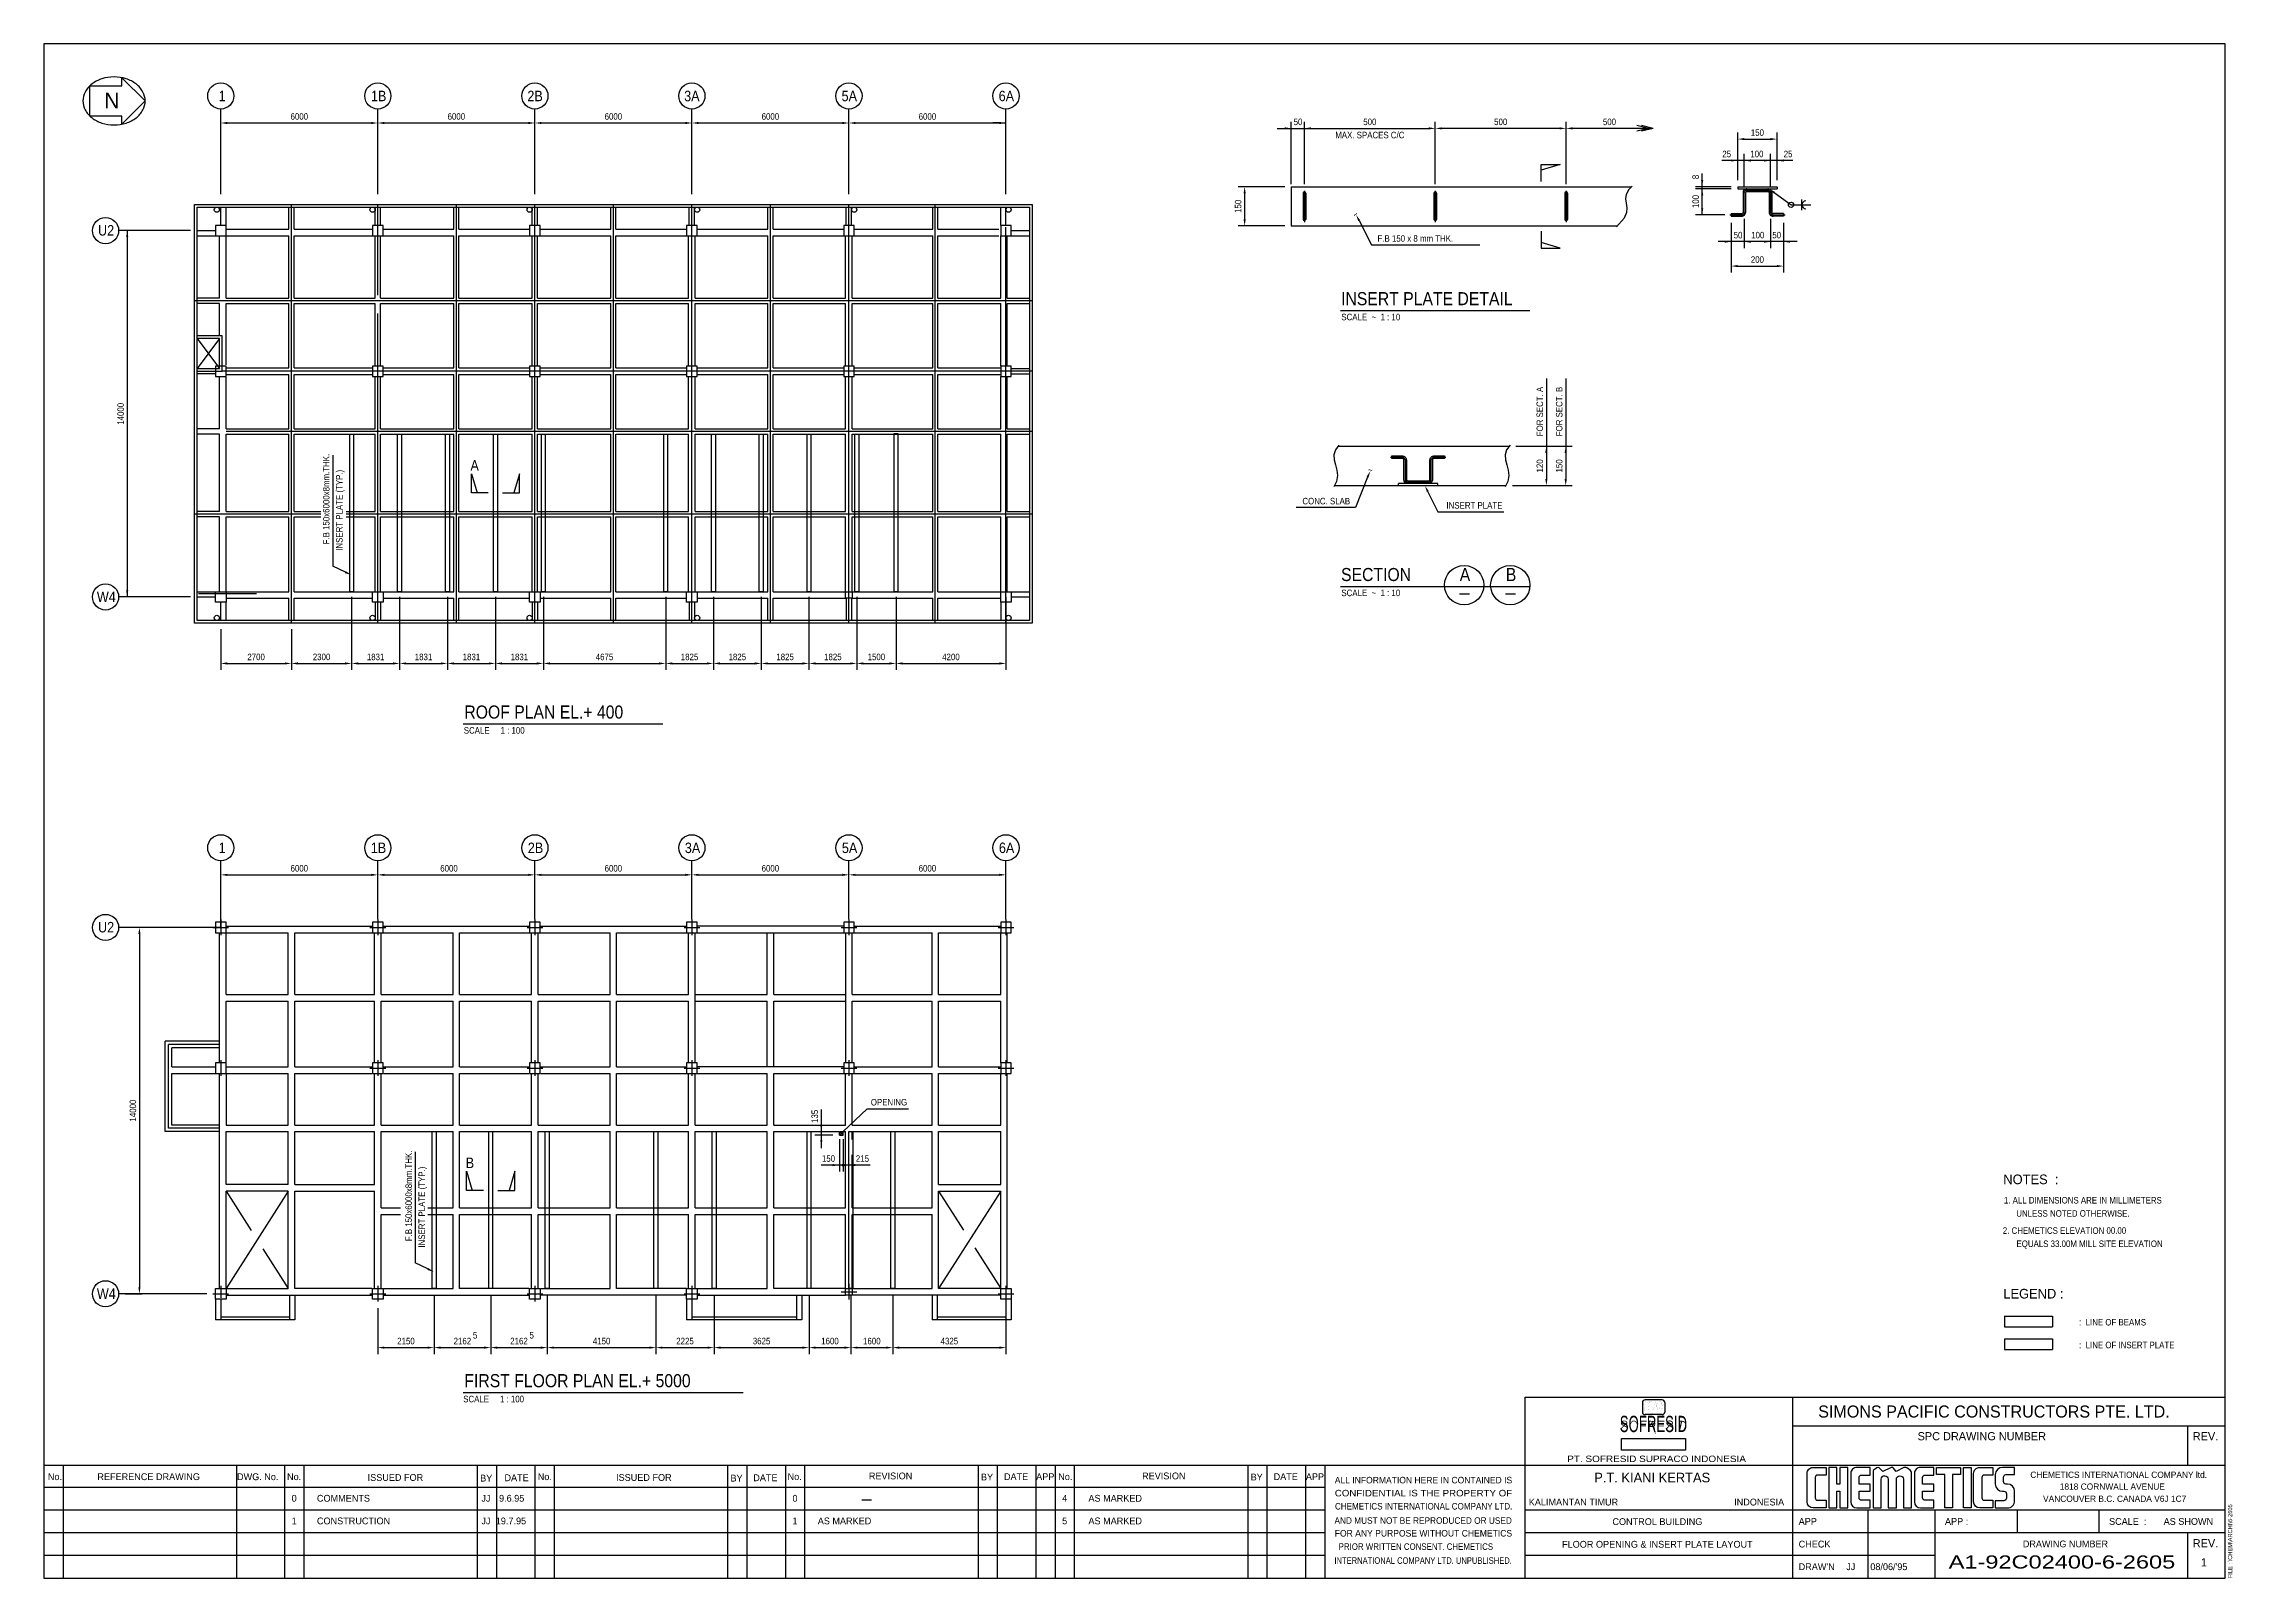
# Model space of a CAD drawing. Extents: x 300 to 83919, y 300 to 58945.
import ezdxf
from ezdxf.enums import TextEntityAlignment as Align

# ---------------------------------------------------------------- set-up
doc = ezdxf.new("R2010")
doc.units = 0
doc.header["$LTSCALE"] = 1000
for name, pattern in [('CENTER', [0]), ('DASHED', [0]), ('HIDDEN', [0]), ('HIDDEN2', [0])]:
    doc.linetypes.add(name, pattern=pattern)
doc.layers.get('0').update_dxf_attribs({"linetype": 'CONTINUOUS'})
for name, color, linetype in [('AS', 6, 'CENTER'), ('BEAM', 6, 'CONTINUOUS'), ('COL', 4, 'CONTINUOUS'), ('DIM', 2, 'CONTINUOUS'), ('FORM', 1, 'CONTINUOUS')]:
    doc.layers.add(name, color=color, linetype=linetype)

msp = doc.modelspace()

# ---------------------------------------------------------------- texts
at = {"color": 0}
for s, height, p in [('0', 259.6444442399999, (9770.966185129597, 3226.257567541236)), ('COMMENTS', 259.6444442399999, (10737.77997758387, 3226.257567541236)), ('JJ', 259.6444442399999, (17019.90198979853, 3226.257567541236)), ('9.6.95', 259.6444442399999, (17695.53123940014, 3226.257567541242)), ('0', 259.6444442399999, (28906.96618512959, 3226.257567541236)), ('4', 259.6444442399999, (39210.9661851296, 3226.257567541239)), ('AS MARKED', 259.6444442399999, (40216.1546692517, 3226.257567541239)), ('1', 259.6444442399999, (9770.966185129597, 2360.776086741238)), ('CONSTRUCTION', 259.6444442399999, (10737.77997758387, 2360.776086741238)), ('JJ', 259.6444442399999, (17019.90198979853, 2360.776086741238)), ('19.7.95', 259.6444442399999, (17571.76320136743, 2360.776086741243)), ('1', 259.6444442399999, (28906.96618512959, 2360.776086741238)), ('AS MARKED', 259.6444442399999, (29873.77997758386, 2360.776086741238)), ('5', 259.6444442399999, (39210.9661851296, 2360.776086741238)), ('AS MARKED', 259.6444442399999, (40216.1546692517, 2360.776086741238)), ('AS SHOWN', 259.6444442399999, (81298.23303073534, 2341.026449661485)), ('JJ', 259.6444442399999, (69169.84456336327, 610.063488061499)), ("08/06/'95", 259.6444442399999, (70090.5662614708, 610.063488061499)), ('1', 311.573333088, (82723.39829484413, 752.2115368232485))]:
    msp.add_text(s, height=height, dxfattribs=at).set_placement(p)
for s, p in [('CONTROL BUILDING', (61954.6732151208, 2463.703702000002)), ('FLOOR OPENING & INSERT PLATE LAYOUT', (61954.6732151208, 1598.222221200004))]:
    msp.add_text(s, height=260, dxfattribs=at).set_placement(p, align=Align.MIDDLE)
at = {"color": 0, "width": 0.971994414250596}
msp.add_text('A1-92C02400-6-2605', height=500, dxfattribs=at).set_placement((73085.04285860607, 672.0579293679281), (81740.42169026614, 672.0579293679281), align=Align.FIT)
at = {"layer": 'DIM', "color": 0}
msp.add_text('N', height=600, dxfattribs=at).set_placement((2610.229612631919, 56477.00097028573))
at = {"layer": 'DIM', "color": 0, "width": 0.9}
for s, height, p in [('1', 400, (6981.280809290325, 56749.19486639753)), ('1B', 400, (12801.68028115976, 56749.19486639753)), ('2B', 400, (18778.2169827541, 56749.19486639753)), ('3A', 400, (24767.74036703552, 56749.19486639753)), ('5A', 400, (30783.54649438984, 56749.19486639753)), ('6A', 400, (36785.76341464852, 56749.19486639753)), ('U2', 400, (2373.12596209161, 51614.45217348157)), ('INSERT PLATE DETAIL', 500, (49867.94477627659, 48952.83859008814)), ('A', 400, (16602.81018116354, 42631.77668850443)), ('~', 250, (50899.53982122379, 42532.92982658531)), ('SECTION', 500, (49867.94477627659, 38409.97836192512)), ('A', 500, (54402.58779999449, 38409.97836192512)), ('B', 500, (56163.79839510325, 38409.97836192512)), ('W4', 400, (2329.271192731467, 37608.04080574182)), ('ROOF PLAN EL.+ 400', 500, (16370.09724888114, 33154.80580936404)), ('1', 400, (6981.280809290321, 28015.19118228456)), ('1B', 400, (12795.0142757602, 28015.19118228456)), ('2B', 400, (18795.0142757602, 28015.19118228456)), ('3A', 400, (24795.0142757602, 28015.19118228456)), ('5A', 400, (30795.0142757602, 28015.19118228456)), ('6A', 400, (36795.01427576019, 28015.19118228456)), ('U2', 400, (2373.12596209161, 24982.54122799463)), ('B', 400, (16422.31018116356, 15974.86574301749)), ('W4', 400, (2329.271192731467, 10976.12986025487)), ('FIRST FLOOR PLAN EL.+ 5000', 500, (16370.09724888116, 7601.166521031118))]:
    msp.add_text(s, height=height, dxfattribs=at).set_placement(p)
for s, p in [('6000', (10063.86147682198, 56166.6575933658)), ('6000', (16063.86147682198, 56166.6575933658)), ('6000', (22063.86147682198, 56166.6575933658)), ('6000', (28063.86147682198, 56166.6575933658)), ('6000', (34063.86147682198, 56166.6575933658)), ('500', (50967.49136805908, 55960.89956455118)), ('500', (55967.49136805908, 55960.89956455118)), ('500', (60124.58102950895, 55960.89956455118)), ('150', (65775.71353485459, 55551.43809909156)), ('25', (64603.75412470858, 54733.17269622904)), ('25', (66947.67294500061, 54733.17269622904)), ('50', (65038.12558304968, 51631.83207123911)), ('50', (66513.3014866595, 51631.83207123911)), ('200', (65775.7135348546, 50698.12882058465)), ('2700', (8413.861476821974, 35511.82971736754)), ('2300', (10913.86147682197, 35511.82971736754)), ('1831', (12979.36147682197, 35511.82971736754)), ('1831', (14810.36147682197, 35511.82971736754)), ('1831', (16641.36147682197, 35511.82971736754)), ('1831', (18472.36147682197, 35511.82971736754)), ('4675', (21725.36147682197, 35511.82971736754)), ('1825', (24975.36147682197, 35511.82971736754)), ('1825', (26800.36147682197, 35511.82971736754)), ('1825', (28625.36147682197, 35511.82971736754)), ('1825', (30450.36147682197, 35511.82971736754)), ('1500', (32112.86147682197, 35511.82971736754)), ('4200', (34962.86147682197, 35511.82971736754)), ('6000', (10063.861476822, 27432.65390925284)), ('6000', (15784.60901723086, 27432.65390925284)), ('6000', (22063.86147682199, 27432.65390925284)), ('6000', (28063.861476822, 27432.65390925284)), ('6000', (34063.86147682199, 27432.65390925284)), ('150', (30284.22019964909, 16339.83310320116)), ('2150', (14138.861476822, 9364.261801850225)), ('2162', (16295.111476822, 9364.261801850225)), ('2162', (18457.611476822, 9364.261801850225)), ('4150', (21613.861476822, 9364.261801850225)), ('2225', (24801.361476822, 9364.261801850225)), ('3625', (27726.361476822, 9364.261801850225)), ('1600', (30338.861476822, 9364.261801850225)), ('1600', (31938.861476822, 9364.261801850225)), ('4325', (34901.361476822, 9364.261801850225))]:
    msp.add_text(s, height=250, dxfattribs=at).set_placement(p, align=Align.MIDDLE_CENTER)
for s, p in [('50', (48222.74755946155, 55960.89956455118)), ('MAX. SPACES C/C', (50967.49136805908, 55460.89956455117)), ('100', (65757.03076877122, 54733.17269622904)), ('100', (65790.14117837393, 51631.83207123911)), ('215', (31579.59594439103, 16339.83310320116)), ('5', (16781.09002970672, 9585.041439457877)), ('5', (18943.59002970672, 9585.041439457877))]:
    msp.add_text(s, height=250, dxfattribs=at).set_placement(p, align=Align.MIDDLE)
for s, p in [('8', (63416.25179694928, 53853.27207863608)), ('150', (45933.86050726427, 52732.26476268997)), ('14000', (3237.563800377629, 44803.54829177722)), ('120', (57461.62934022939, 42810.74340225077)), ('14000', (3704.038307136521, 18171.63734629029)), ('135', (29758.56395943201, 17952.30947424836))]:
    msp.add_text(s, height=250, rotation=90, dxfattribs=at).set_placement(p, align=Align.MIDDLE_CENTER)
for s, p in [('100', (63416.25179694928, 52915.36475095092)), ('FOR SECT. A', (57461.62934022939, 44890.37631069196)), ('FOR SECT. B', (58202.1383537747, 44890.37631069196)), ('150', (58202.13835377471, 42810.74340225077))]:
    msp.add_text(s, height=250, rotation=90, dxfattribs=at).set_placement(p, align=Align.MIDDLE)
msp.add_text('~', height=250, rotation=45, dxfattribs=at).set_placement((50445.6345594676, 52276.41562723984))
for s, p in [('F.B 150 x 8 mm THK.', (51260.54045422068, 51504.79572707684)), ('SCALE  ~  1 : 10', (49879.5969824593, 48501.32404159266)), ('SCALE  ~  1 : 10', (49879.5969824593, 37958.46381342964)), ('SCALE     1 : 100', (16348.52797290101, 32703.29126086854)), ('OPENING', (31900.69324963714, 18493.19405488255)), ('SCALE     1 : 100', (16325.69311899896, 7149.651972535619))]:
    msp.add_text(s, height=250, dxfattribs=at).set_placement(p, align=Align.MIDDLE_LEFT)
for s, p in [('F.B 150x6000x8mm.THK.', (11091.97662626203, 43274.80814658687)), ('INSERT PLATE (TYP.)', (11591.97662626203, 42661.52417660921)), ('F.B 150x6000x8mm.THK.', (14241.97662626206, 16642.89720109994)), ('INSERT PLATE (TYP.)', (14741.97662626205, 16029.61323112227))]:
    msp.add_text(s, height=250, rotation=90, dxfattribs=at).set_placement(p, align=Align.MIDDLE_RIGHT)
for s, p in [('CONC. SLAB', (50212.85429832074, 41466.16309746938)), ('INSERT PLATE', (56034.27910023645, 41302.82804913562))]:
    msp.add_text(s, height=250, dxfattribs=at).set_placement(p, align=Align.MIDDLE_RIGHT)
for s, p in [('1. ALL DIMENSIONS ARE IN MILLIMETERS', (75192.81192909653, 14546.2970086364)), ('UNLESS NOTED OTHERWISE.', (75667.92805295656, 14041.94230837772)), ('2. CHEMETICS ELEVATION 00.00', (75151.19148895584, 13387.54100946463)), ('EQUALS 33.00M MILL SITE ELEVATION', (75675.6384623363, 12883.18630920595)), (':  LINE OF BEAMS', (78067.33196298104, 9885.338267276038)), (':  LINE OF INSERT PLATE', (78067.33196298104, 9014.743615662197))]:
    msp.add_text(s, height=250, dxfattribs=at).set_placement(p, align=Align.BOTTOM_LEFT)
at = {"layer": 'FORM', "color": 0}
for s, height, p in [('NOTES  :', 368, (75172.17160713367, 15360.56484927855)), ('LEGEND :', 368, (75172.17160713367, 10990.98639231866)), ('SIMONS PACIFIC CONSTRUCTORS PTE. LTD.', 459.9999999999999, (68098.91989747217, 6442.002191517544)), ('SPC DRAWING NUMBER', 311.573333088, (71896.99044009321, 5572.130583897973)), ('REV.', 311.573333088, (82411.23506575992, 5572.130583897973)), ('No.', 259.6444442399999, (456.5430035843722, 4050.920360263223)), ('REFERENCE DRAWING', 259.6444442399999, (2349.338236928331, 4050.920360263223)), ('DWG. No.', 259.6444442399999, (7684.61756291846, 4048.79817603008)), ('No.', 259.6444442399999, (9595.076689382522, 4050.920360263223)), ('ISSUED FOR', 259.6444442399999, (12674.84222804868, 4021.597929130086)), ('BY', 259.6444442399999, (16974.16828076979, 3995.727694006619)), ('DATE', 259.6444442399999, (17903.70630019962, 4009.94297564224)), ('No.', 259.6444442399999, (19174.90880181579, 4050.920360263223)), ('ISSUED FOR', 259.6444442399999, (22167.13979541787, 4021.597929130086)), ('BY', 259.6444442399999, (26538.14161875101, 3995.727694006619)), ('DATE', 259.6444442399999, (27409.19134031254, 4009.94297564224)), ('No.', 259.6444442399999, (28721.12195744284, 4050.920360263223)), ('REVISION', 259.6444442399999, (31826.40412522201, 4080.242791396364)), ('BY', 259.6444442399999, (36109.34440258574, 4037.35979214667)), ('DATE', 259.6444442399999, (36987.73876773686, 4051.57507378229)), ('APP', 259.6444442399999, (38218.86497127148, 4050.920360263209)), ('No.', 259.6444442399999, (39062.05375454776, 4050.920360263208)), ('REVISION', 259.6444442399999, (42266.21729722237, 4080.242791396364)), ('BY', 259.6444442399999, (46413.34440258573, 4037.35979214667)), ('DATE', 259.6444442399999, (47291.73876773686, 4051.57507378229)), ('APP', 259.6444442399999, (48522.86497127148, 4050.920360263209)), ('P.T. KIANI KERTAS', 368, (59542.09924407981, 3964.127676285941)), ('CHEMETICS INTERNATIONAL COMPANY ltd.', 239.2, (76203.22856014341, 4135.791885335582)), ('INDONESIA', 259.6444442399999, (64888.24834170898, 3081.358101241185)), ('VANCOUVER B.C. CANADA V6J 1C7', 239.2, (76689.45108847991, 3218.346083514402)), ('1818 CORNWALL AVENUE', 239.2, (77327.61836877372, 3682.292704495777)), ('KALIMANTAN TIMUR', 259.6444442399999, (57040.45826789374, 3081.358101241185)), ('APP', 259.6444442399999, (67352.5228821827, 2341.026449661494)), ('APP :', 259.6444442399999, (72942.64606055935, 2341.026449661485)), ('SCALE  :', 259.6444442399999, (79212.31466633578, 2341.026449661485)), ('CHECK', 259.6444442399999, (67352.5228821827, 1475.544968861497)), ('DRAWING NUMBER', 257.6, (75920.05905944014, 1483.241699097972)), ('REV.', 311.573333088, (82411.23506575992, 1483.241699097973)), ("DRAW'N", 259.6444442399999, (67352.5228821827, 610.063488061499)), ('JJ', 259.6444442399999, (69169.84456336327, 610.063488061499))]:
    msp.add_text(s, height=height, dxfattribs=at).set_placement(p)
for s, height, width, p, p2 in [('SOFRESID', 623.45052, 0.8259896955668535, (60518.41391807859, 5884.914468434478), (63087.5678433996, 5884.914468434478)), ('ALL INFORMATION HERE IN CONTAINED IS', 250, 0.8547744331236041, (49628.33296383797, 3925.099443688759), (56405.47311217512, 3925.099443688759)), ('CONFIDENTIAL IS THE PROPERTY OF', 250, 0.9832120422458033, (49628.33296383797, 3427.94928277974), (56405.47311217512, 3427.94928277974)), ('AND MUST NOT BE REPRODUCED OR USED', 250, 0.8238491641972815, (49616.3362203264, 2380.257311468662), (56393.47636866356, 2380.257311468662)), ('CHEMETICS INTERNATIONAL COMPANY LTD.', 250, 0.8371761359710607, (49635.19243831473, 2926.584996998792), (56412.33258665189, 2926.584996998792)), ('FOR ANY PURPOSE WITHOUT CHEMETICS', 250, 0.8798760007114698, (49626.89092948641, 1894.37040997437), (56404.03107782357, 1894.37040997437)), ('INTERNATIONAL COMPANY LTD. UNPUBLISHED.', 250, 0.7766436186361808, (49615.5529157652, 850.5859024510862), (56392.69306410234, 850.5859024510862))]:
    msp.add_text(s, height=height, dxfattribs=dict(at, width=width)).set_placement(p, p2, align=Align.FIT)
at = {"layer": 'FORM', "color": 0, "width": 1.15}
msp.add_text('PT. SOFRESID SUPRACO INDONESIA', height=247.5, dxfattribs=at).set_placement((61924.16471802601, 4863.763123227843), align=Align.MIDDLE)
at = {"layer": 'FORM', "color": 0}
msp.add_text('CONTROL BUILDING', height=260, dxfattribs=at).set_placement((61954.6732151208, 2463.703702000002), align=Align.MIDDLE)
at = {"layer": 'FORM', "color": 0, "width": 0.9}
msp.add_text('FILE : \\CHEM\\ARCHI\\6-2605', height=159, rotation=90, dxfattribs=at).set_placement((83964.03673733363, 300), align=Align.BOTTOM_LEFT)
msp.add_text('PRIOR WRITTEN CONSENT. CHEMETICS', height=250, dxfattribs=at).set_placement((49776.73919797167, 1385.011940440461))

# ---------------------------------------------------------------- blocks, each defined once
blk = doc.blocks.new('AR')
at = {"color": 0}
blk.add_solid([(0, 0), (-1, 0.21875), (-1, -0.21875)], dxfattribs=at)

# ---------------------------------------------------------------- linework, layer by layer
at = {"color": 0}
for p, q in [((47967.49136805908, 53482.26476268997), (60971.4550015615, 53482.2647626899)), ((47967.49136805908, 53482.26476268997), (47967.49136805908, 51982.26476268997)), ((65025.71353485459, 53482.26476268991), (65025.71353485459, 53402.26476268991)), ((65025.71353485459, 53482.26476268991), (66525.71353485459, 53482.26476268991)), ((65025.71353485459, 53402.26476268991), (65375.71046926067, 53402.26476268991)), ((65225.71353485459, 53252.26476268991), (65225.71353485467, 52502.26476268991)), ((65325.71353485459, 53252.26476268991), (65325.71353485467, 52502.26476268991)), ((65375.71353485459, 53402.26476268991), (66175.71353485459, 53402.26476268998)), ((65375.71353485459, 53302.26476268991), (66175.71353485459, 53302.26476268998)), ((66175.7180559508, 53402.26476268998), (66525.71353485459, 53402.26476268998)), ((66225.71353485453, 53252.26928447783), (66225.71353485467, 52502.26476268991)), ((66325.71353485459, 53252.26476268998), (66325.71353485459, 52502.26476268991)), ((66525.71353485459, 53482.26476268991), (66525.71353485459, 53402.26476268998)), ((47967.49136805908, 51982.26476268997), (60422.87031405578, 51982.26476268975)), ((64775.71353485467, 52452.26476268991), (64775.71353485467, 52352.26476268991)), ((64775.71353485467, 52452.26476268991), (65175.71353485467, 52452.26476268991)), ((64775.71353485467, 52352.26476268991), (65175.71353485467, 52352.26476268991)), ((66775.71353485453, 52452.26476268991), (66375.71353485453, 52452.26476268991)), ((66775.71353485453, 52352.26476268991), (66375.71353485453, 52352.26476268991)), ((66775.71353485453, 52452.26476268991), (66775.71353485453, 52352.26476268991)), ((49750.14951087096, 43560.74340225085), (56294.64785227872, 43560.74340225077)), ((53263.97838583713, 42290.73888046292), (53263.97838583728, 43040.74340225085)), ((49620.6190380692, 42060.74340225084), (56165.11737947696, 42060.74340225077)), ((52063.9783858372, 42060.74340225085), (52063.9783858372, 42140.74340225085)), ((53563.9783858372, 42140.74340225077), (52063.9783858372, 42140.74340225085)), ((53563.9783858372, 42060.74340225085), (53563.9783858372, 42140.74340225077)), ((4938.861476821989, 17371.63734629028), (4938.861476821989, 20821.63734629028)), ((7013.861476821985, 20821.63734629028), (4938.861476821989, 20821.63734629028)), ((7013.861476821989, 17371.63734629028), (4938.861476821989, 17371.63734629028)), ((30698.861476822, 17236.63734629028), (30698.861476822, 17371.63734629028)), ((30698.861476822, 17371.63734629028), (30848.86147682199, 17371.63734629028)), ((30698.861476822, 17236.63734629028), (30848.86147682199, 17236.63734629028)), ((30848.86147682199, 17236.63734629028), (30848.86147682199, 17371.63734629028)), ((7263.861476821989, 11371.63734629028), (7263.861476821996, 15096.63734629028)), ((9638.861476822, 15096.63734629029), (7263.861476821996, 15096.63734629028)), ((9638.861476822, 11371.63734629029), (9638.861476822, 15096.63734629029)), ((34488.861476822, 11371.63734629029), (34488.86147682199, 15096.63734629028)), ((34488.86147682199, 15096.63734629028), (36863.86147682199, 15096.63734629028)), ((36863.86147682199, 11371.63734629029), (36863.86147682199, 15096.63734629028)), ((7263.861476821989, 11371.63734629029), (9638.861476822, 11371.63734629029)), ((36863.86147682199, 11371.63734629029), (34488.861476822, 11371.63734629029)), ((31561.1587939177, 3291.866693833852), (31923.86469058434, 3291.866693833852))]:
    msp.add_line(p, q, dxfattribs=at)
at = {"color": 0, "linetype": 'HIDDEN'}
for p, q in [((48417.49136805908, 53232.26476268997), (48417.49136805908, 52232.26476268997)), ((48517.49136805908, 53232.26476268997), (48517.49136805908, 52232.26476268997)), ((53417.49136805908, 53232.26476268997), (53417.49136805908, 52232.26476268997)), ((53517.49136805908, 53232.26476268997), (53517.49136805908, 52232.26476268997)), ((58417.49136805908, 53232.26476268997), (58417.49136805908, 52232.26476268997)), ((58517.49136805908, 53232.26476268997), (58517.49136805908, 52232.26476268997)), ((9638.861476822, 15346.63734629029), (7263.861476821992, 15346.63734629028)), ((34488.86147682199, 15346.63734629028), (36863.86147682199, 15346.63734629028))]:
    msp.add_line(p, q, dxfattribs=at)
at = {"color": 0}
for points in [[(38063.86147682198, 36803.54829177723), (6063.861476821974, 36803.54829177723), (6063.861476821974, 52803.54829177722), (38063.86147682198, 52803.54829177722)], [(37963.86147682198, 36903.54829177723), (6163.861476821974, 36903.54829177723), (6163.861476821974, 52703.54829177722), (37963.86147682198, 52703.54829177722)]]:
    msp.add_lwpolyline(points, close=True, dxfattribs=at)
for points in [[(60994.50907652312, 53504.111488453), (60858.34387297555, 53375.07729968858), (60756.55414486357, 53187.72400160351), (60737.22250612462, 53015.75455204156), (60760.21929095021, 52849.27933409499), (60785.41483353163, 52678.40873085611), (60772.67946806025, 52493.25312541726), (60681.88352872751, 52283.92290087062), (60389.62878902343, 51943.55022619691)], [(6163.861476821974, 46428.54829177722), (7113.861476821974, 46428.54829177722), (7113.861476821974, 47778.54829177724), (6163.861476821974, 47778.54829177722)], [(6163.861476821974, 46528.54829177722), (7013.861476821974, 46528.54829177722), (7013.861476821974, 47678.54829177724), (6163.861476821974, 47678.54829177722)], [(49779.16131486223, 43598.47743260187), (49649.75988015675, 43430.17222599997), (49594.17478840459, 43236.08146463533), (49607.07427911343, 43045.74125453838), (49656.09234991618, 42853.52577579637), (49708.86299844578, 42653.80920849653), (49733.02022233515, 42440.96573272611), (49696.19801921721, 42209.36952857235), (49596.41499606607, 42013.14613447075)], [(56323.65965627004, 43598.47743260187), (56194.25822156455, 43430.17222599997), (56138.67312981239, 43236.08146463533), (56151.57262052123, 43045.74125453838), (56200.59069132398, 42853.52577579637), (56253.36133985358, 42653.80920849653), (56277.51856374295, 42440.96573272611), (56240.69636062501, 42209.36952857235), (56140.91333747387, 42013.14613447075)], [(25188.86147682199, 19996.63734629028), (25188.86147682199, 24971.63734629028)], [(25188.86147682199, 24971.63734629028), (30938.86147682199, 24971.63734629028), (30938.861476822, 19996.63734629028)], [(30863.86147682199, 19846.63734629028), (25263.86147682199, 19846.63734629028)]]:
    msp.add_lwpolyline(points, dxfattribs=at)
at = {"color": 0, "linetype": 'DASHED'}
for points in [[(12138.86147682197, 38003.54829177723), (11988.86147682197, 38003.54829177723), (11988.86147682197, 44028.54829177722), (12138.86147682197, 44028.54829177722)], [(13969.86147682197, 38003.54829177723), (13819.86147682197, 38003.54829177723), (13819.86147682197, 44028.54829177722), (13969.86147682197, 44028.54829177722)], [(15800.86147682197, 38003.54829177723), (15650.86147682197, 38003.54829177723), (15650.86147682197, 44028.54829177722), (15800.86147682197, 44028.54829177722)], [(17631.86147682197, 38003.54829177723), (17481.86147682197, 38003.54829177723), (17481.86147682197, 44028.54829177722), (17631.86147682197, 44028.54829177722)], [(19462.86147682197, 38003.54829177723), (19312.86147682197, 38003.54829177723), (19312.86147682197, 44028.54829177722), (19462.86147682197, 44028.54829177722)], [(24137.86147682197, 38003.54829177723), (23987.86147682197, 38003.54829177723), (23987.86147682197, 44028.54829177722), (24137.86147682197, 44028.54829177722)], [(25962.86147682197, 38003.54829177723), (25812.86147682197, 38003.54829177723), (25812.86147682197, 44028.54829177722), (25962.86147682197, 44028.54829177722)], [(27787.86147682197, 38003.54829177723), (27637.86147682197, 38003.54829177723), (27637.86147682197, 44028.54829177722), (27787.86147682197, 44028.54829177722)], [(29612.86147682197, 38003.54829177723), (29462.86147682197, 38003.54829177723), (29462.86147682197, 44028.54829177722), (29612.86147682197, 44028.54829177722)], [(31437.86147682197, 38003.54829177723), (31287.86147682197, 38003.54829177723), (31287.86147682197, 44028.54829177722), (31437.86147682197, 44028.54829177722)], [(32937.86147682197, 38003.54829177723), (32787.86147682197, 38003.54829177723), (32787.86147682197, 44053.54829177722), (32937.86147682197, 44053.54829177722)], [(15288.861476822, 11371.63734629029), (15138.861476822, 11371.63734629029), (15138.861476822, 17371.63734629028), (15288.861476822, 17371.63734629028)], [(17451.361476822, 11371.63734629029), (17301.361476822, 11371.63734629029), (17301.361476822, 17371.63734629028), (17451.361476822, 17371.63734629028)], [(19613.861476822, 11371.63734629029), (19463.861476822, 11371.63734629029), (19463.861476822, 17371.63734629028), (19613.861476822, 17371.63734629028)], [(23763.861476822, 11371.63734629029), (23613.861476822, 11371.63734629029), (23613.861476822, 17371.63734629028), (23763.861476822, 17371.63734629028)], [(25988.861476822, 11371.63734629029), (25838.861476822, 11371.63734629029), (25838.861476822, 17371.63734629028), (25988.861476822, 17371.63734629028)], [(29613.861476822, 11371.63734629029), (29463.861476822, 11371.63734629029), (29463.861476822, 17371.63734629028), (29613.861476822, 17371.63734629028)], [(31213.861476822, 11371.63734629029), (31063.861476822, 11371.63734629029), (31063.861476822, 17371.63734629028), (31213.861476822, 17371.63734629028)], [(32813.861476822, 11371.63734629029), (32663.861476822, 11371.63734629029), (32663.861476822, 17371.63734629028), (32813.861476822, 17371.63734629028)]]:
    msp.add_lwpolyline(points, close=True, dxfattribs=at)
at = {"color": 0}
msp.add_lwpolyline([(53263.97838583713, 43040.74340225084, -0.414213562373104), (53413.97838583713, 43190.74340225085), (53813.97838583713, 43190.74340225085), (53813.97838583713, 43090.74340225085), (53413.97838583713, 43090.74340225085, 0.414213562373104), (53363.9783858372, 43040.74340225085), (53363.9783858372, 42290.74340225076, -0.4142135623730998), (53213.9783858372, 42140.74340225085), (52413.9783858372, 42140.74340225085, -0.4142135623730998), (52263.9783858372, 42290.74340225085), (52263.97838583728, 43040.74340225085, 0.414213562373104), (52213.97838583728, 43090.74340225085), (51813.97838583728, 43090.74340225085), (51813.97838583728, 43190.74340225085), (52213.97838583728, 43190.74340225085, -0.414213562373104), (52363.97838583728, 43040.74340225083), (52363.9783858372, 42290.74340225085, 0.4142135623730998), (52413.9783858372, 42240.74340225085), (53213.9783858372, 42240.74340225077, 0.4142135623730998), (53263.9783858372, 42290.74340225077)], format="xyb", dxfattribs=at)
for centre in [(6913.861476821967, 52603.54829177724), (12863.86147682197, 52603.54829177722), (18863.86147682197, 52603.54829177722), (25263.86147682197, 52603.54829177722), (31263.86147682196, 52603.54829177722), (37163.86147682198, 52603.54829177722), (6913.861476821967, 37003.54829177723), (12863.86147682197, 37003.54829177723), (18863.86147682197, 37003.54829177723), (25263.86147682197, 37003.54829177723), (37163.86147682198, 37003.54829177723)]:
    msp.add_circle(centre, 100, dxfattribs=at)
at = {"color": 0, "linetype": 'HIDDEN'}
for centre, start, end in [((48467.49136805908, 53232.26476268997), 0, 180), ((53467.49136805908, 53232.26476268997), 0, 180), ((58467.49136805908, 53232.26476268997), 0, 180), ((48467.49136805908, 52232.26476268997), 180, 0), ((53467.49136805908, 52232.26476268997), 180, 0), ((58467.49136805908, 52232.26476268997), 180, 0)]:
    msp.add_arc(centre, 50, start, end, dxfattribs=at)
at = {"color": 0}
for centre, radius, start, end in [((65375.71353485459, 53252.26476268991), 150, 90.00000000000371, 180.0000000000046), ((65375.71353485459, 53252.26476268991), 50, 90.00000000000371, 180.0000000000046), ((66175.71353485459, 53252.26476268998), 150, 4.172887742080134e-12, 90.0000000000051), ((66175.71353485459, 53252.26476268998), 50, 4.172887742080134e-12, 90.0000000000051), ((65175.71353485467, 52502.26476268991), 150, 270.0000000000024, 4.172887742080134e-12), ((65175.71353485467, 52502.26476268991), 50, 270.0000000000024, 4.172887742080134e-12), ((66375.71353485453, 52502.26476268991), 150, 179.9999999999959, 269.9999999999976), ((66375.71353485453, 52502.26476268991), 50, 179.9999999999959, 269.9999999999976)]:
    msp.add_arc(centre, radius, start, end, dxfattribs=at)
at = {"layer": 'AS', "color": 0}
for p, q in [((9763.861476821974, 36803.54829177723), (9763.861476821974, 52803.54829177722)), ((13063.86147682198, 49337.85803465418), (13063.86147682198, 52803.54829177722)), ((16063.86147682197, 36803.54829177723), (16063.86147682197, 52803.54829177722)), ((19063.86147682197, 36803.54829177723), (19063.86147682197, 52803.54829177722)), ((22063.86147682197, 36803.54829177723), (22063.86147682197, 52803.54829177722)), ((25063.86147682197, 36803.54829177723), (25063.86147682197, 52803.54829177722)), ((28063.86147682197, 36803.54829177723), (28063.86147682197, 52803.54829177722)), ((31063.86147682197, 36803.54829177723), (31063.86147682197, 52803.54829177722)), ((34363.86147682198, 36803.54829177723), (34363.86147682198, 52803.54829177722)), ((48467.49136805908, 53330.00248094455), (48467.49136805908, 52122.89693007393)), ((53467.49136805908, 53330.00248094455), (53467.49136805908, 52122.89693007393)), ((58467.49136805908, 53330.00248094455), (58467.49136805908, 52122.89693007393)), ((37063.86147682198, 36803.54829177723), (37063.86147682198, 51933.61662320331)), ((38063.86147682198, 49116.04829177722), (6063.861476821974, 49116.04829177722)), ((13063.86147682198, 36803.54829177723), (13063.86147682198, 48639.92300092674)), ((7013.861476821974, 47678.54829177722), (6163.861476821974, 46528.54829177722)), ((6163.861476821974, 47678.54829177722), (7013.861476821974, 46528.54829177722)), ((38063.86147682198, 46428.54829177722), (7131.161300869888, 46428.54829177722)), ((38063.86147682198, 44128.54829177722), (7263.861476821974, 44128.54829177722)), ((10889.22658079554, 40963.54829177722), (6063.861476821974, 40963.54829177722)), ((38063.86147682198, 40963.54829177722), (11855.37634158249, 40963.54829177722)), ((8433.348141658225, 37928.54829177723), (6216.361797237569, 37928.54829177723)), ((6763.861476821985, 25171.63734629028), (7363.861476821992, 25171.63734629028)), ((7063.861476821992, 25471.63734629028), (7063.861476822, 24871.63734629028)), ((12763.86147682198, 25171.63734629028), (13363.86147682199, 25171.63734629028)), ((13063.86147682199, 25471.63734629028), (13063.861476822, 24871.63734629028)), ((18763.86147682198, 25171.63734629028), (19363.86147682199, 25171.63734629028)), ((19063.86147682199, 25471.63734629028), (19063.861476822, 24871.63734629028)), ((24763.86147682198, 25171.63734629028), (25363.86147682199, 25171.63734629028)), ((25063.86147682199, 25471.63734629028), (25063.861476822, 24871.63734629028)), ((30763.86147682198, 25171.63734629028), (31363.86147682199, 25171.63734629028)), ((31063.86147682199, 25471.63734629028), (31063.861476822, 24871.63734629028)), ((36763.86147682198, 25171.63734629028), (37363.86147682199, 25171.63734629028)), ((37063.86147682199, 25471.63734629028), (37063.861476822, 24871.63734629028)), ((5063.861476821989, 17496.63734629028), (5063.861476821989, 20696.63734629028)), ((7013.861476821985, 20696.63734629028), (5063.861476821989, 20696.63734629028)), ((7063.861476821992, 20096.63734629028), (7063.861476822, 19496.63734629028)), ((13063.86147682199, 20096.63734629028), (13063.861476822, 19496.63734629028)), ((19063.86147682199, 20096.63734629028), (19063.861476822, 19496.63734629028)), ((25063.86147682199, 20096.63734629028), (25063.861476822, 19496.63734629028)), ((31063.86147682199, 20096.63734629028), (31063.861476822, 19496.63734629028)), ((37063.86147682199, 20096.63734629028), (37063.861476822, 19496.63734629028)), ((12763.86147682198, 19796.63734629028), (13363.86147682199, 19796.63734629028)), ((18763.86147682198, 19796.63734629028), (19363.86147682199, 19796.63734629028)), ((24763.86147682198, 19796.63734629028), (25363.86147682199, 19796.63734629028)), ((30763.86147682198, 19796.63734629028), (31363.86147682199, 19796.63734629028)), ((36763.86147682198, 19796.63734629028), (37363.86147682199, 19796.63734629028)), ((7013.861476821989, 17496.63734629028), (5063.861476821989, 17496.63734629028)), ((30848.86147682199, 17371.63734629028), (30698.861476822, 17236.63734629028)), ((30698.861476822, 17371.63734629028), (30848.86147682199, 17236.63734629028)), ((9638.861476822003, 15096.63734629028), (7263.861476821992, 11371.63734629028)), ((7263.861476821992, 15096.63734629028), (8228.209510963501, 13584.13358747888)), ((36863.86147682199, 15096.63734629028), (34488.86147682201, 11371.63734629028)), ((34488.861476822, 15096.63734629028), (35439.43876065112, 13605.73192217935)), ((8674.908042585404, 12883.52220630347), (9638.861476822, 11371.63734629028)), ((35873.0675141302, 12925.61945619636), (36863.86147682199, 11371.63734629028)), ((6763.861476821985, 11171.63734629028), (7363.861476821992, 11171.63734629028)), ((7063.861476821992, 11471.63734629028), (7063.861476822, 11021.12471395487)), ((12763.86147682198, 11171.63734629028), (13363.86147682199, 11171.63734629028)), ((13063.86147682199, 11471.63734629028), (13063.861476822, 10871.63734629028)), ((18763.86147682198, 11171.63734629028), (19363.86147682199, 11171.63734629028)), ((19063.86147682199, 11471.63734629028), (19063.861476822, 10871.63734629028)), ((24763.86147682198, 11171.63734629028), (25363.86147682199, 11171.63734629028)), ((25063.86147682199, 11471.63734629028), (25063.861476822, 10871.63734629028)), ((30763.86147682198, 11246.63734629028), (31363.86147682199, 11246.63734629028)), ((31063.86147682199, 11546.63734629028), (31063.861476822, 10946.63734629028)), ((36763.86147682198, 11171.63734629028), (37363.86147682199, 11171.63734629028)), ((37063.86147682199, 11471.63734629028), (37063.861476822, 11004.79587317766))]:
    msp.add_line(p, q, dxfattribs=at)
for points in [[(64720.12702091489, 52402.26476268991), (65175.71353485467, 52402.26476268991, 0.414213562373104), (65275.71353485467, 52502.26476268991), (65275.71353485459, 53252.26476268991, -0.4142135623730998), (65375.71353485459, 53352.26476268991), (66175.71353485459, 53352.26476268998, -0.4142135623730998), (66275.71353485459, 53252.26476268998)], [(66275.71353485453, 53252.269285237), (66275.71353485459, 52502.26476268991, 0.414213562373104), (66375.71353485453, 52402.26476268991), (66831.3000487943, 52402.26476268991)], [(51758.3918718975, 43140.74340225085), (52213.97838583728, 43140.74340225085, -0.414213562373104), (52313.97838583728, 43040.74340225085), (52313.9783858372, 42290.74340225085, 0.4142135623730998), (52413.9783858372, 42190.74340225085), (53213.9783858372, 42190.74340225077, 0.4142135623730998), (53313.9783858372, 42290.74340225077)], [(53313.97838583713, 42290.73887970375), (53313.9783858372, 43040.74340225085, -0.414213562373104), (53413.97838583713, 43140.74340225085), (53869.56489977691, 43140.74340225085)]]:
    msp.add_lwpolyline(points, format="xyb", dxfattribs=at)
at = {"layer": 'BEAM', "color": 0, "linetype": 'HIDDEN2'}
for p, q in [((7063.861476821974, 52003.54829177722), (7063.861476821974, 52703.54829177722)), ((7263.861476821974, 52003.54829177722), (7263.861476821974, 52703.54829177722)), ((9663.861476821974, 51853.54829177722), (9663.861476821974, 52703.54829177722)), ((9863.861476821974, 51853.54829177722), (9863.861476821974, 52703.54829177722)), ((12963.86147682198, 52003.54829177722), (12963.86147682198, 52703.54829177722)), ((13163.86147682198, 52003.54829177722), (13163.86147682198, 52703.54829177722)), ((15963.86147682198, 51853.54829177724), (15963.86147682197, 52703.54829177722)), ((16163.86147682197, 51853.54829177722), (16163.86147682197, 52703.54829177722)), ((18963.86147682197, 52003.54829177722), (18963.86147682197, 52703.54829177722)), ((19163.86147682197, 52003.54829177722), (19163.86147682197, 52703.54829177722)), ((21963.86147682197, 51853.54829177722), (21963.86147682197, 52703.54829177722)), ((22163.86147682197, 51853.54829177722), (22163.86147682197, 52703.54829177722)), ((24963.86147682197, 52003.54829177722), (24963.86147682197, 52703.54829177722)), ((25163.86147682197, 52003.54829177722), (25163.86147682197, 52703.54829177722)), ((27963.86147682197, 51853.54829177722), (27963.86147682197, 52703.54829177722)), ((28163.86147682197, 51853.54829177722), (28163.86147682197, 52703.54829177722)), ((30963.86147682197, 52003.54829177722), (30963.86147682197, 52703.54829177722)), ((31163.86147682197, 52003.54829177722), (31163.86147682197, 52703.54829177722)), ((34263.86147682198, 51853.54829177722), (34263.86147682198, 52703.54829177722)), ((34463.86147682198, 51853.54829177722), (34463.86147682198, 52703.54829177722)), ((36863.86147682198, 52003.54829177722), (36863.86147682198, 52703.54829177722)), ((37063.86147682198, 52003.54829177722), (37063.86147682198, 52703.54829177722)), ((7263.861476821974, 51853.54829177722), (9663.861476821974, 51853.54829177722)), ((9863.861476821974, 51853.54829177722), (12863.86147682198, 51853.54829177722)), ((13263.86147682198, 51853.54829177722), (15963.86147682198, 51853.54829177724)), ((16163.86147682197, 51853.54829177722), (18863.86147682197, 51853.54829177722)), ((19263.86147682197, 51853.54829177722), (21963.86147682197, 51853.54829177722)), ((22163.86147682197, 51853.54829177722), (24863.86147682197, 51853.54829177722)), ((25263.86147682197, 51853.54829177722), (27963.86147682197, 51853.54829177722)), ((28163.86147682197, 51853.54829177722), (30863.86147682197, 51853.54829177722)), ((31263.86147682197, 51853.54829177722), (34263.86147682198, 51853.54829177722)), ((34463.86147682198, 51853.54829177722), (36788.86147682198, 51853.54829177722)), ((6163.861476821974, 51803.54829177722), (6863.861476821974, 51803.54829177722)), ((6163.861476821974, 51603.54829177722), (6863.861476821974, 51603.54829177722)), ((7013.861476821974, 49216.04829177724), (7013.861476821974, 51603.54829177722)), ((7263.861476821974, 49216.04829177722), (7263.861476821974, 51603.54829177722)), ((7263.861476821974, 51603.54829177722), (9663.861476821974, 51603.54829177722)), ((9663.861476821974, 49216.04829177722), (9663.861476821974, 51603.54829177722)), ((9863.861476821974, 51603.54829177722), (12863.86147682198, 51603.54829177722)), ((9863.861476821974, 49216.04829177722), (9863.861476821974, 51603.54829177722)), ((12963.86147682198, 49216.04829177722), (12963.86147682198, 51603.54829177722)), ((13163.86147682197, 49216.04829177722), (13163.86147682198, 51603.54829177722)), ((13263.86147682198, 51603.54829177724), (15963.86147682197, 51603.54829177722)), ((15963.86147682197, 49216.04829177722), (15963.86147682197, 51603.54829177722)), ((16163.86147682197, 51603.54829177722), (18863.86147682198, 51603.54829177724)), ((16163.86147682197, 49216.04829177722), (16163.86147682197, 51603.54829177722)), ((18963.86147682197, 49216.04829177722), (18963.86147682197, 51603.54829177722)), ((19163.86147682197, 49216.04829177722), (19163.86147682197, 51603.54829177722)), ((19263.86147682197, 51603.54829177722), (21963.86147682197, 51603.54829177722)), ((21963.86147682197, 49216.04829177722), (21963.86147682197, 51603.54829177722)), ((22163.86147682197, 51603.54829177722), (24863.86147682197, 51603.54829177722)), ((22163.86147682197, 49216.04829177722), (22163.86147682197, 51603.54829177722)), ((24938.86147682197, 49216.04829177722), (24938.86147682197, 51603.54829177722)), ((25188.86147682197, 49216.04829177722), (25188.86147682197, 51603.54829177722)), ((25263.86147682197, 51603.54829177722), (27963.86147682197, 51603.54829177722)), ((27963.86147682197, 49216.04829177722), (27963.86147682197, 51603.54829177722)), ((28163.86147682197, 51603.54829177722), (30863.86147682198, 51603.54829177724)), ((28163.86147682197, 49216.04829177722), (28163.86147682197, 51603.54829177722)), ((30938.86147682197, 49216.04829177722), (30938.86147682197, 51603.54829177722)), ((31188.86147682197, 49216.04829177722), (31188.86147682197, 51603.54829177722)), ((31263.86147682197, 51603.54829177722), (34263.86147682198, 51603.54829177722)), ((34263.86147682198, 49216.04829177722), (34263.86147682198, 51603.54829177722)), ((34463.86147682198, 51603.54829177722), (36788.86147682198, 51603.54829177722)), ((34463.86147682198, 49216.04829177722), (34463.86147682198, 51603.54829177722)), ((36863.86147682198, 49216.04829177722), (36863.86147682198, 51603.54829177722)), ((37113.86147682198, 49216.04829177722), (37113.86147682198, 51603.54829177722)), ((37263.86147682198, 51803.54829177722), (37963.86147682198, 51803.54829177722)), ((37263.86147682198, 51603.54829177722), (37963.86147682198, 51603.54829177722)), ((7013.861476821974, 49216.04829177724), (6163.861476821974, 49216.04829177722)), ((7013.861476821974, 49016.04829177722), (6163.861476821974, 49016.04829177722)), ((7013.861476821974, 47778.54829177724), (7013.861476821974, 49016.04829177722)), ((7263.861476821974, 49216.04829177722), (9663.861476821974, 49216.04829177722)), ((7263.861476821974, 46669.27777673973), (7263.861476821974, 49016.04829177722)), ((7263.861476821974, 49016.04829177722), (9663.861476821974, 49016.04829177722)), ((9663.861476821974, 46553.54829177722), (9663.861476821974, 49016.04829177722)), ((9863.861476821974, 49216.04829177722), (12963.86147682198, 49216.04829177722)), ((9863.861476821974, 49016.04829177722), (12963.86147682198, 49016.04829177722)), ((9863.861476821974, 46553.54829177722), (9863.861476821974, 49016.04829177722)), ((12963.86147682198, 46628.54829177722), (12963.86147682198, 49016.04829177722)), ((13163.86147682197, 49216.04829177722), (15963.86147682197, 49216.04829177722)), ((13163.86147682198, 46628.54829177722), (13163.86147682198, 49016.04829177722)), ((13163.86147682198, 49016.04829177722), (15963.86147682197, 49016.04829177722)), ((15963.86147682197, 46553.54829177722), (15963.86147682197, 49016.04829177722)), ((16163.86147682197, 49216.04829177722), (18963.86147682197, 49216.04829177722)), ((16163.86147682197, 46553.54829177722), (16163.86147682197, 49016.04829177724)), ((16163.86147682197, 49016.04829177724), (18963.86147682197, 49016.04829177722)), ((18963.86147682197, 46628.54829177722), (18963.86147682197, 49016.04829177722)), ((19163.86147682197, 49216.04829177722), (21963.86147682197, 49216.04829177722)), ((19163.86147682197, 46628.54829177722), (19163.86147682197, 49016.04829177722)), ((19163.86147682197, 49016.04829177722), (21963.86147682197, 49016.04829177722)), ((21963.86147682197, 46553.54829177722), (21963.86147682197, 49016.04829177722)), ((22163.86147682197, 49216.04829177722), (24938.86147682197, 49216.04829177722)), ((22163.86147682197, 49016.04829177722), (24938.86147682197, 49016.04829177722)), ((22163.86147682197, 46553.54829177722), (22163.86147682197, 49016.04829177722)), ((24938.86147682197, 46628.54829177722), (24938.86147682197, 49016.04829177722)), ((25188.86147682197, 49216.04829177722), (27963.86147682197, 49216.04829177722)), ((25188.86147682197, 46628.54829177722), (25188.86147682197, 49016.04829177722)), ((25188.86147682197, 49016.04829177722), (27963.86147682197, 49016.04829177722)), ((27963.86147682197, 46553.54829177722), (27963.86147682197, 49016.04829177722)), ((28163.86147682197, 49216.04829177722), (30938.86147682197, 49216.04829177722)), ((28163.86147682197, 46553.54829177722), (28163.86147682197, 49016.04829177722)), ((28163.86147682197, 49016.04829177722), (30938.86147682197, 49016.04829177722)), ((30938.86147682197, 46628.54829177722), (30938.86147682197, 49016.04829177722)), ((31188.86147682197, 49216.04829177722), (34263.86147682198, 49216.04829177722)), ((31188.86147682197, 46628.54829177722), (31188.86147682197, 49016.04829177722)), ((31188.86147682197, 49016.04829177722), (34263.86147682198, 49016.04829177722)), ((34263.86147682198, 46553.54829177722), (34263.86147682198, 49016.04829177722)), ((34463.86147682198, 49216.04829177722), (36863.86147682198, 49216.04829177722)), ((34463.86147682198, 49016.04829177722), (36863.86147682198, 49016.04829177722)), ((34463.86147682198, 46553.54829177722), (34463.86147682198, 49016.04829177722)), ((36863.86147682198, 46628.54829177722), (36863.86147682198, 49016.04829177722)), ((37113.86147682198, 49216.04829177722), (37963.86147682198, 49216.04829177722)), ((37113.86147682198, 46628.54829177722), (37113.86147682198, 49016.04829177722)), ((37113.86147682198, 49016.04829177722), (37963.86147682198, 49016.04829177722)), ((6863.861476821974, 46328.54829177724), (6163.861476821974, 46328.54829177724)), ((7013.861476821974, 44228.54829177722), (7013.861476821974, 46228.54829177722)), ((7263.861476821974, 46553.54829177722), (9663.861476821974, 46553.54829177722)), ((7263.861476821974, 46303.54829177722), (9663.861476821974, 46303.54829177722)), ((7263.861476821974, 44228.54829177722), (7263.861476821974, 46202.23471202722)), ((9663.861476821974, 44228.54829177722), (9663.861476821974, 46303.54829177722)), ((9863.861476821974, 46553.54829177722), (12863.86147682198, 46553.54829177722)), ((9863.861476821974, 46303.54829177722), (12863.86147682198, 46303.54829177722)), ((9863.861476821974, 44228.54829177722), (9863.861476821974, 46303.54829177722)), ((12963.86147682198, 44228.54829177722), (12963.86147682198, 46228.54829177722)), ((13163.86147682198, 44228.54829177722), (13163.86147682198, 46228.54829177722)), ((13263.86147682198, 46553.54829177722), (15963.86147682197, 46553.54829177722)), ((13263.86147682198, 46303.54829177722), (15963.86147682198, 46303.54829177722)), ((15963.86147682197, 44228.54829177722), (15963.86147682198, 46303.54829177722)), ((16163.86147682197, 46553.54829177722), (18863.86147682197, 46553.54829177722)), ((16163.86147682197, 46303.54829177722), (18863.86147682197, 46303.54829177722)), ((16163.86147682197, 44228.54829177722), (16163.86147682197, 46303.54829177722)), ((18963.86147682197, 44228.54829177722), (18963.86147682197, 46228.54829177722)), ((19163.86147682197, 44228.54829177722), (19163.86147682197, 46228.54829177722)), ((19263.86147682197, 46553.54829177722), (21963.86147682197, 46553.54829177722)), ((19263.86147682197, 46303.54829177722), (21963.86147682197, 46303.54829177722)), ((21963.86147682197, 44228.54829177722), (21963.86147682197, 46303.54829177722)), ((22163.86147682197, 46553.54829177722), (24863.86147682197, 46553.54829177722)), ((22163.86147682197, 46303.54829177722), (24863.86147682197, 46303.54829177722)), ((22163.86147682197, 44228.54829177722), (22163.86147682197, 46303.54829177722)), ((24938.86147682197, 44228.54829177722), (24938.86147682197, 46228.54829177722)), ((25188.86147682197, 44228.54829177722), (25188.86147682197, 46228.54829177722)), ((25263.86147682197, 46553.54829177722), (27963.86147682197, 46553.54829177722)), ((25263.86147682197, 46303.54829177722), (27963.86147682197, 46303.54829177722)), ((27963.86147682198, 44228.54829177722), (27963.86147682197, 46303.54829177722)), ((28163.86147682197, 46553.54829177722), (30863.86147682197, 46553.54829177722)), ((28163.86147682198, 46303.54829177722), (30863.86147682197, 46303.54829177722)), ((28163.86147682197, 44228.54829177722), (28163.86147682198, 46303.54829177722)), ((30938.86147682197, 44228.54829177722), (30938.86147682197, 46228.54829177722)), ((31188.86147682197, 44228.54829177722), (31188.86147682197, 46228.54829177722)), ((31263.86147682197, 46553.54829177722), (34263.86147682198, 46553.54829177722)), ((31263.86147682197, 46303.54829177722), (34263.86147682198, 46303.54829177722)), ((34263.86147682198, 44228.54829177722), (34263.86147682198, 46303.54829177722)), ((34463.86147682198, 46553.54829177722), (36863.86147682198, 46553.54829177722)), ((34463.86147682198, 46303.54829177722), (36863.86147682198, 46303.54829177722)), ((34463.86147682198, 44228.54829177722), (34463.86147682198, 46303.54829177722)), ((36863.86147682198, 44228.54829177722), (36863.86147682198, 46228.54829177722)), ((37113.86147682198, 44228.54829177722), (37113.86147682198, 46228.54829177722)), ((37263.86147682198, 46528.54829177722), (37963.86147682198, 46528.54829177722)), ((37263.86147682198, 46328.54829177722), (37963.86147682198, 46328.54829177722)), ((7013.861476821974, 44228.54829177722), (6163.861476821974, 44228.54829177722)), ((7013.861476821974, 44028.54829177722), (6163.861476821974, 44028.54829177722)), ((7013.861476821974, 41063.54829177722), (7013.861476821974, 44028.54829177722)), ((7263.861476821974, 44228.54829177722), (9663.861476821974, 44228.54829177722)), ((7263.861476821974, 41063.54829177722), (7263.861476821974, 44028.54829177722)), ((7263.861476821974, 44028.54829177722), (9663.861476821974, 44028.54829177722)), ((9663.861476821974, 41063.54829177722), (9663.861476821974, 44028.54829177722)), ((9863.861476821974, 44228.54829177722), (12963.86147682198, 44228.54829177722)), ((9863.861476821974, 44028.54829177722), (12963.86147682198, 44028.54829177722)), ((9863.861476821974, 41063.54829177722), (9863.861476821974, 44028.54829177722)), ((12963.86147682198, 41063.54829177722), (12963.86147682198, 44028.54829177722)), ((13163.86147682198, 44228.54829177722), (15963.86147682197, 44228.54829177722)), ((13163.86147682198, 41063.54829177722), (13163.86147682198, 44028.54829177722)), ((13163.86147682198, 44028.54829177722), (15963.86147682197, 44028.54829177722)), ((15963.86147682197, 41063.54829177722), (15963.86147682197, 44028.54829177722)), ((16163.86147682197, 44228.54829177722), (18963.86147682197, 44228.54829177722)), ((16163.86147682197, 44028.54829177722), (18963.86147682197, 44028.54829177722)), ((16163.86147682197, 41063.54829177722), (16163.86147682197, 44028.54829177722)), ((18963.86147682197, 41063.54829177722), (18963.86147682197, 44028.54829177722)), ((19163.86147682197, 44228.54829177722), (21963.86147682197, 44228.54829177722)), ((19163.86147682197, 41063.54829177722), (19163.86147682197, 44028.54829177722)), ((19163.86147682197, 44028.54829177722), (21963.86147682197, 44028.54829177722)), ((21963.86147682197, 41063.54829177722), (21963.86147682197, 44028.54829177722)), ((22163.86147682197, 44228.54829177722), (24938.86147682197, 44228.54829177722)), ((22163.86147682197, 44028.54829177722), (24938.86147682197, 44028.54829177722)), ((22163.86147682197, 41063.54829177722), (22163.86147682197, 44028.54829177722)), ((24938.86147682197, 41063.54829177722), (24938.86147682197, 44028.54829177722)), ((25188.86147682197, 44228.54829177722), (27963.86147682198, 44228.54829177722)), ((25188.86147682197, 41063.54829177722), (25188.86147682197, 44028.54829177722)), ((25188.86147682197, 44028.54829177722), (27963.86147682197, 44028.54829177722)), ((27963.86147682197, 41063.54829177722), (27963.86147682197, 44028.54829177722)), ((28163.86147682197, 44228.54829177722), (30938.86147682197, 44228.54829177722)), ((28163.86147682197, 44028.54829177722), (30938.86147682197, 44028.54829177722)), ((28163.86147682197, 41063.54829177722), (28163.86147682197, 44028.54829177722)), ((30938.86147682197, 41063.54829177722), (30938.86147682197, 44028.54829177722)), ((31188.86147682197, 44228.54829177722), (34263.86147682198, 44228.54829177722)), ((31188.86147682197, 41063.54829177722), (31188.86147682197, 44028.54829177722)), ((31188.86147682197, 44028.54829177722), (34263.86147682198, 44028.54829177722)), ((34263.86147682198, 41063.54829177722), (34263.86147682198, 44028.54829177722)), ((34463.86147682198, 44228.54829177722), (36863.86147682198, 44228.54829177722)), ((34463.86147682198, 44028.54829177722), (36863.86147682198, 44028.54829177722)), ((34463.86147682198, 41063.54829177722), (34463.86147682198, 44028.54829177722)), ((36863.86147682198, 41063.54829177722), (36863.86147682198, 44028.54829177722)), ((37113.86147682198, 44228.54829177722), (37963.86147682198, 44228.54829177722)), ((37113.86147682198, 41063.54829177722), (37113.86147682198, 44028.54829177722)), ((37113.86147682198, 44028.54829177722), (37963.86147682198, 44028.54829177722)), ((7013.861476821974, 41063.54829177722), (6163.861476821974, 41063.54829177722)), ((7263.861476821974, 41063.54829177722), (9663.861476821974, 41063.54829177722)), ((9863.861476821974, 41063.54829177722), (10889.22658079554, 41063.54829177722)), ((11855.37634158249, 41063.54829177722), (12963.86147682198, 41063.54829177722)), ((13163.86147682198, 41063.54829177722), (15963.86147682197, 41063.54829177722)), ((16163.86147682197, 41063.54829177722), (18963.86147682197, 41063.54829177722)), ((19163.86147682197, 41063.54829177722), (21963.86147682197, 41063.54829177722)), ((22163.86147682197, 41063.54829177722), (24938.86147682197, 41063.54829177722)), ((25188.86147682197, 41063.54829177722), (27963.86147682197, 41063.54829177722)), ((28163.86147682197, 41063.54829177722), (30938.86147682197, 41063.54829177722)), ((31188.86147682197, 41063.54829177722), (34263.86147682198, 41063.54829177722)), ((34463.86147682198, 41063.54829177722), (36863.86147682198, 41063.54829177722)), ((37113.86147682198, 41063.54829177722), (37963.86147682198, 41063.54829177722)), ((7013.861476821974, 40863.54829177722), (6163.861476821974, 40863.54829177722)), ((7013.861476821974, 38003.54829177723), (7013.861476821974, 40863.54829177722)), ((7263.861476821974, 38003.54829177723), (7263.861476821974, 40863.54829177722)), ((7263.861476821974, 40863.54829177722), (9663.861476821974, 40863.54829177722)), ((9663.861476821974, 38003.54829177724), (9663.861476821974, 40863.54829177722)), ((9863.861476821974, 38003.54829177724), (9863.861476821974, 40863.54829177722)), ((9863.861476821974, 40863.54829177722), (10889.22658079554, 40863.54829177722)), ((11855.37634158249, 40863.54829177722), (12963.86147682198, 40863.54829177722)), ((12963.86147682198, 38003.54829177724), (12963.86147682198, 40863.54829177722)), ((13163.86147682198, 38003.54829177724), (13163.86147682198, 40863.54829177722)), ((13163.86147682198, 40863.54829177722), (15963.86147682197, 40863.54829177724)), ((15963.86147682197, 38003.54829177724), (15963.86147682197, 40863.54829177724)), ((16163.86147682197, 38003.54829177724), (16163.86147682197, 40863.54829177722)), ((16163.86147682197, 40863.54829177722), (18963.86147682197, 40863.54829177724)), ((18963.86147682197, 38003.54829177724), (18963.86147682197, 40863.54829177724)), ((19163.86147682197, 38003.54829177724), (19163.86147682197, 40863.54829177722)), ((19163.86147682197, 40863.54829177722), (21963.86147682197, 40863.54829177722)), ((21963.86147682197, 38003.54829177724), (21963.86147682197, 40863.54829177722)), ((22163.86147682197, 40863.54829177722), (24938.86147682197, 40863.54829177722)), ((22163.86147682197, 38003.54829177724), (22163.86147682197, 40863.54829177722)), ((24938.86147682197, 38003.54829177724), (24938.86147682197, 40863.54829177722)), ((25188.86147682197, 38003.54829177724), (25188.86147682197, 40863.54829177722)), ((25188.86147682197, 40863.54829177722), (27963.86147682197, 40863.54829177724)), ((27963.86147682197, 38003.54829177724), (27963.86147682197, 40863.54829177724)), ((28163.86147682197, 38003.54829177724), (28163.86147682197, 40863.54829177722)), ((28163.86147682197, 40863.54829177722), (30938.86147682197, 40863.54829177722)), ((30938.86147682197, 38003.54829177724), (30938.86147682197, 40863.54829177722)), ((31188.86147682197, 38003.54829177724), (31188.86147682197, 40863.54829177722)), ((31188.86147682197, 40863.54829177722), (34263.86147682198, 40863.54829177722)), ((34263.86147682198, 38003.54829177724), (34263.86147682198, 40863.54829177722)), ((34463.86147682198, 38003.54829177724), (34463.86147682198, 40863.54829177722)), ((34463.86147682198, 40863.54829177722), (36863.86147682198, 40863.54829177722)), ((36863.86147682198, 38003.54829177724), (36863.86147682198, 40863.54829177722)), ((37113.86147682198, 38003.54829177724), (37113.86147682198, 40863.54829177722)), ((37113.86147682198, 40863.54829177722), (37963.86147682198, 40863.54829177722)), ((6163.861476821974, 38003.54829177724), (6863.861476821974, 38003.54829177724)), ((6163.861476821974, 37803.54829177724), (6863.861476821974, 37803.54829177724)), ((7263.861476821974, 38003.54829177724), (9663.861476821974, 38003.54829177724)), ((7263.861476821974, 37753.54829177724), (9663.861476821974, 37753.54829177724)), ((9663.861476821974, 36903.54829177723), (9663.861476821974, 37753.54829177724)), ((9863.861476821974, 38003.54829177724), (12863.86147682198, 38003.54829177724)), ((9863.861476821974, 37753.54829177723), (12863.86147682198, 37753.54829177724)), ((9863.861476821974, 36903.54829177723), (9863.861476821974, 37753.54829177724)), ((13263.86147682198, 38003.54829177724), (15963.86147682197, 38003.54829177724)), ((13263.86147682198, 37753.54829177724), (15963.86147682197, 37753.54829177724)), ((15963.86147682197, 36903.54829177723), (15963.86147682197, 37753.54829177724)), ((16163.86147682197, 38003.54829177724), (18863.86147682197, 38003.54829177724)), ((16163.86147682197, 37753.54829177724), (18863.86147682197, 37753.54829177724)), ((16163.86147682197, 36903.54829177723), (16163.86147682197, 37753.54829177724)), ((19263.86147682197, 38003.54829177724), (21963.86147682197, 38003.54829177724)), ((19263.86147682197, 37753.54829177724), (21963.86147682197, 37753.54829177724)), ((21963.86147682197, 36903.54829177723), (21963.86147682197, 37753.54829177724)), ((22163.86147682197, 38003.54829177724), (24863.86147682197, 38003.54829177724)), ((22163.86147682197, 37753.54829177724), (24863.86147682197, 37753.54829177724)), ((22163.86147682197, 36903.54829177723), (22163.86147682197, 37753.54829177724)), ((25263.86147682197, 38003.54829177724), (27963.86147682197, 38003.54829177724)), ((25263.86147682197, 37753.54829177724), (27963.86147682198, 37753.54829177724)), ((27963.86147682197, 36903.54829177723), (27963.86147682198, 37753.54829177724)), ((28163.86147682197, 38003.54829177724), (34263.86147682198, 38003.54829177724)), ((28163.86147682197, 37753.54829177724), (30938.86147682197, 37753.54829177724)), ((28163.86147682197, 36903.54829177723), (28163.86147682197, 37753.54829177724)), ((30963.86147682197, 37753.54829177722), (30963.86147682197, 36903.54829177722)), ((31163.86147682197, 37753.54829177722), (31163.86147682197, 36903.54829177722)), ((31188.86147682196, 37753.54829177724), (34263.86147682198, 37753.54829177724)), ((34263.86147682198, 36903.54829177723), (34263.86147682198, 37753.54829177724)), ((34463.86147682198, 38003.54829177724), (36863.86147682198, 38003.54829177724)), ((34463.86147682198, 37753.54829177724), (36863.86147682198, 37753.54829177724)), ((34463.86147682198, 36903.54829177723), (34463.86147682198, 37753.54829177724)), ((37263.86147682198, 38003.54829177724), (37963.86147682198, 38003.54829177724)), ((37263.86147682198, 37803.54829177724), (37963.86147682198, 37803.54829177724)), ((7063.861476821974, 36903.54829177723), (7063.861476821974, 37603.54829177723)), ((7263.861476821974, 36903.54829177723), (7263.861476821974, 37603.54829177723)), ((12963.86147682198, 37603.54829177722), (12963.86147682198, 36903.54829177722)), ((13163.86147682198, 37603.54829177722), (13163.86147682198, 36903.54829177722)), ((18963.86147682197, 37603.54829177722), (18963.86147682197, 36903.54829177722)), ((19163.86147682197, 37603.54829177722), (19163.86147682197, 36903.54829177722)), ((24963.86147682197, 37603.54829177722), (24963.86147682197, 36903.54829177722)), ((25163.86147682197, 37603.54829177722), (25163.86147682197, 36903.54829177722)), ((36863.86147682198, 37603.54829177722), (36863.86147682198, 36903.54829177722)), ((37063.86147682198, 37603.54829177722), (37063.86147682198, 36903.54829177722)), ((7263.861476821989, 22609.13734629028), (7263.861476821989, 24971.63734629028)), ((7263.861476821989, 24971.63734629028), (9638.861476822, 24971.63734629028)), ((9638.861476822, 22609.13734629028), (9638.861476822, 24971.63734629028)), ((9888.861476822, 24971.63734629028), (12938.86147682199, 24971.63734629028)), ((9888.861476822, 22609.13734629028), (9888.861476822, 24971.63734629028)), ((12938.86147682199, 22609.13734629028), (12938.86147682199, 24971.63734629028)), ((13188.86147682199, 24971.63734629028), (15938.86147682199, 24971.63734629028)), ((13188.86147682199, 22609.13734629028), (13188.86147682199, 24971.63734629028)), ((15938.86147682199, 22609.13734629028), (15938.86147682199, 24971.63734629028)), ((16188.86147682199, 24971.63734629028), (18938.86147682199, 24971.63734629028)), ((16188.86147682199, 22609.13734629028), (16188.86147682199, 24971.63734629028)), ((18938.86147682199, 22609.13734629028), (18938.86147682199, 24971.63734629028)), ((19188.86147682199, 24971.63734629028), (21938.86147682199, 24971.63734629028)), ((19188.86147682199, 22609.13734629028), (19188.86147682199, 24971.63734629028)), ((21938.86147682199, 22609.13734629028), (21938.86147682199, 24971.63734629028)), ((22188.86147682199, 24971.63734629029), (24938.86147682198, 24971.63734629028)), ((22188.86147682199, 22609.13734629028), (22188.86147682199, 24971.63734629029)), ((24938.86147682199, 22609.13734629028), (24938.86147682198, 24971.63734629028)), ((27938.86147682199, 22609.13734629028), (27938.86147682199, 24971.63734629028)), ((28188.86147682199, 22609.13734629028), (28188.86147682199, 24971.63734629028)), ((31188.86147682199, 24971.63734629028), (34238.86147682202, 24971.63734629028)), ((31188.86147682199, 22609.13734629028), (31188.86147682199, 24971.63734629028)), ((34238.861476822, 22609.13734629028), (34238.86147682202, 24971.63734629028)), ((34488.86147682202, 24971.63734629028), (36863.86147682199, 24971.63734629028)), ((34488.861476822, 22609.13734629028), (34488.86147682202, 24971.63734629028)), ((36863.86147682199, 22609.13734629028), (36863.86147682199, 24971.63734629028)), ((7263.861476821989, 22609.13734629028), (9638.861476822, 22609.13734629028)), ((9888.861476822, 22609.13734629028), (12938.86147682199, 22609.13734629028)), ((13188.86147682199, 22609.13734629028), (15938.86147682199, 22609.13734629028)), ((16188.86147682199, 22609.13734629028), (18938.86147682199, 22609.13734629028)), ((19188.86147682199, 22609.13734629028), (21938.86147682199, 22609.13734629028)), ((22188.86147682199, 22609.13734629028), (24938.86147682199, 22609.13734629028)), ((25188.86147682199, 22609.13734629028), (27938.86147682199, 22609.13734629028)), ((28188.86147682199, 22609.13734629028), (30938.86147682199, 22609.13734629028)), ((31188.86147682199, 22609.13734629028), (34238.861476822, 22609.13734629028)), ((34488.861476822, 22609.13734629028), (36863.86147682199, 22609.13734629028)), ((7263.861476821989, 19996.63734629028), (7263.861476821989, 22359.13734629028)), ((7263.861476821989, 22359.13734629028), (9638.861476822, 22359.13734629028)), ((9638.861476822, 19846.63734629028), (9638.861476822, 22359.13734629028)), ((9888.861476822, 22359.13734629028), (12938.86147682199, 22359.13734629028)), ((9888.861476822, 19846.63734629028), (9888.861476822, 22359.13734629028)), ((12938.86147682199, 19996.63734629028), (12938.86147682199, 22359.13734629028)), ((13188.86147682199, 22359.13734629028), (15938.86147682199, 22359.13734629028)), ((13188.86147682199, 19996.63734629028), (13188.86147682199, 22359.13734629028)), ((15938.86147682199, 19846.63734629028), (15938.86147682199, 22359.13734629028)), ((16188.86147682199, 22359.13734629028), (18938.86147682199, 22359.13734629028)), ((16188.86147682199, 19846.63734629028), (16188.86147682199, 22359.13734629028)), ((18938.86147682199, 19996.63734629028), (18938.86147682199, 22359.13734629028)), ((19188.86147682199, 22359.13734629028), (21938.86147682199, 22359.13734629028)), ((19188.86147682199, 19996.63734629028), (19188.86147682199, 22359.13734629028)), ((21938.86147682198, 19846.63734629029), (21938.86147682199, 22359.13734629028)), ((22188.86147682199, 22359.13734629028), (24938.86147682199, 22359.13734629028)), ((22188.86147682199, 19846.63734629028), (22188.86147682199, 22359.13734629028)), ((24938.86147682199, 19996.63734629028), (24938.86147682199, 22359.13734629028)), ((25188.86147682199, 22359.13734629028), (27938.86147682199, 22359.13734629028)), ((27938.86147682199, 19846.63734629028), (27938.86147682199, 22359.13734629028)), ((28188.861476822, 22359.13734629028), (30938.86147682199, 22359.13734629028)), ((28188.86147682199, 19846.63734629028), (28188.861476822, 22359.13734629028)), ((31188.86147682199, 22359.13734629028), (34238.861476822, 22359.13734629028)), ((31188.86147682199, 19996.63734629028), (31188.86147682199, 22359.13734629028)), ((34238.861476822, 19846.63734629028), (34238.861476822, 22359.13734629028)), ((34488.861476822, 22359.13734629028), (36863.86147682199, 22359.13734629028)), ((34488.861476822, 19846.63734629028), (34488.861476822, 22359.13734629028)), ((36863.86147682199, 19996.63734629028), (36863.86147682199, 22359.13734629028)), ((7013.861476821985, 20571.63734629028), (5188.861476821989, 20571.63734629028)), ((5188.861476821989, 19846.63734629028), (5188.861476821989, 20571.63734629028)), ((5188.861476821989, 19846.63734629028), (6863.861476821989, 19846.63734629028)), ((5188.861476821989, 17621.63734629028), (5188.861476821989, 19596.63734629028)), ((5188.861476821989, 19596.63734629028), (6863.861476821989, 19596.63734629028)), ((7263.861476821989, 19846.63734629028), (9638.861476822, 19846.63734629028)), ((7263.861476821989, 19596.63734629029), (7263.861476821989, 17621.63734629028)), ((7263.861476821989, 19596.63734629028), (9638.861476822, 19596.63734629028)), ((9638.861476822007, 17621.63734629028), (9638.861476822, 19596.63734629028)), ((9888.861476822, 19846.63734629028), (12838.86147682199, 19846.63734629028)), ((9888.861476822, 19596.63734629028), (12838.86147682199, 19596.63734629028)), ((9888.861476822007, 17621.63734629029), (9888.861476822, 19596.63734629028)), ((12938.86147682199, 17621.63734629028), (12938.86147682199, 19596.63734629028)), ((13188.86147682199, 17621.63734629028), (13188.86147682199, 19596.63734629028)), ((13288.86147682199, 19846.63734629028), (15938.86147682199, 19846.63734629028)), ((13288.86147682199, 19596.63734629028), (15938.86147682199, 19596.63734629029)), ((15938.86147682199, 17621.63734629028), (15938.86147682199, 19596.63734629029)), ((16188.86147682199, 19846.63734629028), (18838.86147682199, 19846.63734629028)), ((16188.86147682199, 19596.63734629028), (18838.86147682199, 19596.63734629028)), ((16188.86147682199, 17621.63734629028), (16188.86147682199, 19596.63734629028)), ((18938.86147682199, 17621.63734629028), (18938.86147682199, 19596.63734629028)), ((19188.86147682199, 17621.63734629028), (19188.86147682199, 19596.63734629028)), ((19288.86147682198, 19846.63734629029), (21938.86147682198, 19846.63734629029)), ((19288.86147682198, 19596.63734629029), (21938.86147682197, 19596.63734629028)), ((21938.86147682199, 17621.63734629028), (21938.86147682197, 19596.63734629028)), ((22188.86147682199, 19846.63734629028), (24863.86147682199, 19846.63734629028)), ((22188.86147682198, 19596.63734629028), (24863.86147682199, 19596.63734629028)), ((22188.86147682199, 17621.63734629028), (22188.86147682198, 19596.63734629028)), ((24938.86147682199, 17621.63734629028), (24938.86147682199, 19596.63734629028)), ((25188.86147682199, 17621.63734629028), (25188.86147682199, 19596.63734629028)), ((25263.86147682199, 19596.63734629028), (27938.86147682199, 19596.63734629028)), ((27938.86147682199, 17621.63734629028), (27938.86147682199, 19596.63734629028)), ((28188.86147682199, 19596.63734629028), (30863.86147682199, 19596.63734629028)), ((28188.86147682199, 17621.63734629028), (28188.86147682199, 19596.63734629028)), ((30938.86147682199, 17621.63734629028), (30938.86147682199, 19596.63734629028)), ((31188.86147682199, 17621.63734629028), (31188.86147682199, 19596.63734629028)), ((31263.86147682199, 19846.63734629028), (34238.861476822, 19846.63734629028)), ((31263.86147682199, 19596.63734629028), (34238.861476822, 19596.63734629028)), ((34238.861476822, 17621.63734629028), (34238.861476822, 19596.63734629028)), ((34488.861476822, 19846.63734629028), (36863.86147682199, 19846.63734629028)), ((34488.861476822, 19596.63734629028), (36863.86147682199, 19596.63734629028)), ((34488.861476822, 17621.63734629028), (34488.861476822, 19596.63734629028)), ((36863.86147682199, 17621.63734629028), (36863.86147682199, 19596.63734629028)), ((7013.861476821989, 17621.63734629028), (5188.861476821989, 17621.63734629028)), ((7263.861476821989, 17621.63734629028), (9638.861476822007, 17621.63734629028)), ((9888.861476822007, 17621.63734629029), (12938.86147682199, 17621.63734629028)), ((13188.86147682199, 17621.63734629028), (15938.86147682199, 17621.63734629028)), ((16188.86147682199, 17621.63734629028), (18938.86147682199, 17621.63734629028)), ((19188.86147682199, 17621.63734629028), (21938.86147682199, 17621.63734629028)), ((22188.86147682199, 17621.63734629028), (24938.86147682199, 17621.63734629028)), ((25188.86147682199, 17621.63734629028), (27938.86147682199, 17621.63734629028)), ((28188.86147682199, 17621.63734629028), (30938.86147682199, 17621.63734629028)), ((31188.86147682199, 17621.63734629028), (34238.861476822, 17621.63734629028)), ((34488.861476822, 17621.63734629028), (36863.86147682199, 17621.63734629028)), ((7263.861476821992, 15346.63734629028), (7263.861476821989, 17371.63734629028)), ((7263.861476821989, 17371.63734629028), (9638.861476822, 17371.63734629028)), ((9638.861476822, 15346.63734629029), (9638.861476822, 17371.63734629028)), ((9888.861476822, 17371.63734629028), (12938.86147682199, 17371.63734629028)), ((9888.861476821998, 15346.63734629029), (9888.861476822, 17371.63734629028)), ((12938.86147682198, 15346.63734629029), (12938.86147682199, 17371.63734629028)), ((13188.86147682199, 17371.63734629028), (15938.86147682199, 17371.63734629028)), ((13188.86147682199, 14456.63734629028), (13188.86147682199, 17371.63734629028)), ((15938.86147682199, 14456.63734629028), (15938.86147682199, 17371.63734629028)), ((16188.86147682199, 17371.63734629028), (18938.86147682199, 17371.63734629028)), ((16188.86147682199, 14456.63734629029), (16188.86147682199, 17371.63734629028)), ((18938.86147682199, 14456.63734629028), (18938.86147682199, 17371.63734629028)), ((19188.86147682199, 17371.63734629028), (21938.86147682199, 17371.63734629028)), ((19188.86147682199, 14456.63734629028), (19188.86147682199, 17371.63734629028)), ((21938.86147682199, 14456.63734629028), (21938.86147682199, 17371.63734629028)), ((22188.86147682199, 17371.63734629028), (24938.86147682199, 17371.63734629028)), ((22188.86147682199, 14456.63734629028), (22188.86147682199, 17371.63734629028)), ((24938.86147682199, 14456.63734629028), (24938.86147682199, 17371.63734629028)), ((25188.86147682199, 17371.63734629028), (27938.86147682199, 17371.63734629028)), ((25188.86147682199, 14456.63734629028), (25188.86147682199, 17371.63734629028)), ((27938.86147682199, 14456.63734629028), (27938.86147682199, 17371.63734629028)), ((28188.86147682199, 17371.63734629028), (30679.04721503664, 17371.63734629028)), ((28188.86147682199, 14456.63734629028), (28188.86147682199, 17371.63734629028)), ((30864.37006017733, 17371.63734629028), (30938.86147682199, 17371.63734629028)), ((30938.86147682199, 14456.63734629028), (30938.86147682199, 17371.63734629028)), ((31188.86147682199, 17371.63734629028), (34238.861476822, 17371.63734629028)), ((31188.86147682199, 17066.70538672981), (31188.86147682199, 17371.63734629028)), ((34238.861476822, 14456.63734629028), (34238.861476822, 17371.63734629028)), ((34488.861476822, 17371.63734629028), (36863.86147682199, 17371.63734629028)), ((34488.86147682199, 15346.63734629028), (34488.861476822, 17371.63734629028)), ((36863.86147682199, 15346.63734629028), (36863.86147682199, 17371.63734629028)), ((31188.86147682199, 14456.63734629028), (31188.86147682199, 16484.30607277212)), ((9888.861476821998, 15346.63734629029), (12938.86147682198, 15346.63734629029)), ((9888.861476822, 11371.63734629029), (9888.861476821998, 15096.63734629029)), ((9888.861476821998, 15096.63734629029), (12938.86147682198, 15096.63734629029)), ((12938.86147682199, 11371.63734629029), (12938.86147682198, 15096.63734629029)), ((13188.86147682199, 14456.63734629028), (13925.86256121632, 14456.63734629028)), ((14975.80691886135, 14456.63734629028), (15938.86147682199, 14456.63734629028)), ((16188.86147682199, 14456.63734629029), (18938.86147682199, 14456.63734629028)), ((19188.86147682199, 14456.63734629028), (21938.86147682199, 14456.63734629028)), ((22188.86147682199, 14456.63734629028), (24938.86147682199, 14456.63734629028)), ((25188.86147682199, 14456.63734629028), (27938.86147682199, 14456.63734629028)), ((28188.86147682199, 14456.63734629028), (30938.86147682199, 14456.63734629028)), ((31188.86147682199, 14456.63734629028), (34238.861476822, 14456.63734629028)), ((13188.86147682199, 11371.63734629029), (13188.86147682199, 14206.63734629028)), ((13188.86147682199, 14206.63734629028), (13925.86256121632, 14206.63734629028)), ((14975.80691886135, 14206.63734629028), (15938.86147682199, 14206.63734629028)), ((15938.86147682199, 11371.63734629029), (15938.86147682199, 14206.63734629028)), ((16188.86147682199, 11371.63734629029), (16188.86147682199, 14206.63734629029)), ((16188.86147682199, 14206.63734629029), (18938.86147682199, 14206.63734629028)), ((18938.86147682199, 11371.63734629029), (18938.86147682199, 14206.63734629028)), ((19188.86147682199, 11371.63734629029), (19188.86147682199, 14206.63734629028)), ((19188.86147682199, 14206.63734629028), (21938.86147682199, 14206.63734629028)), ((21938.86147682199, 11371.63734629029), (21938.86147682199, 14206.63734629028)), ((22188.86147682199, 14206.63734629028), (24938.86147682199, 14206.63734629028)), ((22188.86147682199, 11371.63734629029), (22188.86147682199, 14206.63734629028)), ((24938.86147682199, 11371.63734629029), (24938.86147682199, 14206.63734629028)), ((25188.86147682199, 11371.63734629029), (25188.86147682199, 14206.63734629028)), ((25188.86147682199, 14206.63734629028), (27938.86147682199, 14206.63734629029)), ((27938.86147682199, 11371.63734629029), (27938.86147682199, 14206.63734629029)), ((28188.86147682199, 11371.63734629029), (28188.86147682199, 14206.63734629028)), ((28188.86147682199, 14206.63734629028), (30938.86147682199, 14206.63734629028)), ((30938.86147682199, 11371.63734629029), (30938.86147682199, 14206.63734629028)), ((31188.86147682199, 11371.63734629029), (31188.86147682199, 14206.63734629028)), ((31188.86147682199, 14206.63734629028), (34238.861476822, 14206.63734629028)), ((34238.861476822, 11371.63734629029), (34238.861476822, 14206.63734629028)), ((7063.861476821989, 10971.63734629028), (7063.861476821989, 10171.63734629028)), ((9688.861476821989, 11121.63734629029), (9688.861476821989, 10171.63734629028)), ((12838.86147682199, 11371.63734629029), (9888.861476822, 11371.63734629029)), ((13288.86147682199, 11371.63734629029), (15938.86147682199, 11371.63734629029)), ((18838.86147682199, 11371.6373462903), (16188.86147682199, 11371.63734629029)), ((19288.86147682199, 11371.6373462903), (21938.86147682199, 11371.63734629029)), ((24863.86147682199, 11371.63734629029), (22188.86147682199, 11371.63734629029)), ((25063.86147682199, 10971.63734629028), (25063.86147682199, 10171.63734629028)), ((25263.86147682198, 11371.63734629029), (27938.86147682199, 11371.63734629029)), ((30938.86147682199, 11371.6373462903), (28188.86147682199, 11371.63734629029)), ((29063.86147682199, 11121.63734629029), (29063.86147682199, 10171.63734629028)), ((31188.86147682199, 11371.6373462903), (34238.861476822, 11371.63734629029)), ((34438.861476822, 11121.63734629028), (34438.861476822, 10171.63734629028)), ((37063.86147682199, 10971.63734629028), (37063.86147682199, 10171.63734629028)), ((9688.861476821989, 10271.63734629028), (7063.861476821989, 10271.63734629028)), ((29063.86147682199, 10271.63734629028), (25063.86147682199, 10271.63734629028)), ((37063.861476822, 10271.63734629028), (34438.861476822, 10271.63734629028))]:
    msp.add_line(p, q, dxfattribs=at)
at = {"layer": 'BEAM', "color": 0}
for p, q in [((7263.861476821989, 25221.63734629028), (12863.86147682199, 25221.63734629028)), ((13263.86147682199, 25221.63734629028), (18863.86147682199, 25221.63734629028)), ((19263.86147682199, 25221.63734629028), (24863.86147682199, 25221.63734629028)), ((30863.86147682199, 25221.63734629028), (25263.86147682199, 25221.63734629028)), ((31263.86147682199, 25221.63734629028), (36863.86147682199, 25221.63734629028)), ((7013.861476821989, 20571.63734629028), (7013.861476821989, 24971.63734629028)), ((37113.86147682199, 19996.63734629028), (37113.86147682199, 24971.63734629028)), ((37113.86147682196, 11371.63734629028), (37113.86147682199, 19596.63734629028)), ((7013.861476821989, 11371.63734629028), (7013.861476821989, 17621.63734629028)), ((6863.861476821989, 10971.63734629028), (6863.861476821989, 10171.63734629028)), ((7263.861476821989, 11121.63734629029), (12863.86147682199, 11121.63734629029)), ((9888.861476821989, 11121.63734629029), (9888.861476821989, 10171.63734629028)), ((13263.86147682199, 11121.63734629029), (18863.86147682199, 11121.63734629029)), ((24863.86147682199, 11121.63734629029), (19263.86147682199, 11121.63734629029)), ((24863.86147682199, 10971.63734629028), (24863.86147682199, 10171.63734629028)), ((25263.86147682198, 11121.63734629029), (30938.86147682199, 11121.63734629029)), ((29263.86147682199, 11121.63734629029), (29263.86147682199, 10171.63734629028)), ((36863.86147682199, 11121.63734629029), (31188.86147682199, 11121.63734629029)), ((34238.861476822, 11121.63734629028), (34238.861476822, 10171.63734629028)), ((37263.86147682198, 10971.63734629028), (37263.86147682199, 10171.63734629028)), ((9888.861476821989, 10171.63734629028), (6863.861476821989, 10171.63734629028)), ((29263.86147682199, 10171.63734629028), (24863.86147682199, 10171.63734629028)), ((37263.86147682199, 10171.63734629028), (34238.861476822, 10171.63734629028))]:
    msp.add_line(p, q, dxfattribs=at)
at = {"layer": 'BEAM', "color": 0, "linetype": 'HIDDEN'}
for p, q in [((7013.861476821989, 19996.63734629028), (7013.861476821989, 20571.63734629028)), ((7013.861476821989, 17621.63734629028), (7013.861476821989, 19596.63734629028))]:
    msp.add_line(p, q, dxfattribs=at)
at = {"layer": 'COL', "color": 0, "linetype": 'HIDDEN'}
for points in [[(6863.861476821974, 52003.54829177722), (6863.861476821974, 51603.54829177722), (7263.861476821974, 51603.54829177722), (7263.861476821974, 52003.54829177722)], [(12863.86147682198, 52003.54829177722), (12863.86147682198, 51603.54829177722), (13263.86147682198, 51603.54829177722), (13263.86147682198, 52003.54829177722)], [(18863.86147682197, 52003.54829177722), (18863.86147682197, 51603.54829177722), (19263.86147682197, 51603.54829177722), (19263.86147682197, 52003.54829177722)], [(24863.86147682197, 52003.54829177722), (24863.86147682197, 51603.54829177722), (25263.86147682197, 51603.54829177722), (25263.86147682197, 52003.54829177722)], [(30863.86147682197, 52003.54829177722), (30863.86147682197, 51603.54829177722), (31263.86147682197, 51603.54829177722), (31263.86147682197, 52003.54829177722)], [(36863.86147682198, 52003.54829177722), (36863.86147682198, 51603.54829177722), (37263.86147682198, 51603.54829177722), (37263.86147682198, 52003.54829177722)], [(6863.861476821974, 46628.54829177722), (6863.861476821974, 46228.54829177722), (7263.861476821974, 46228.54829177722), (7263.861476821974, 46628.54829177722)], [(12863.86147682198, 46628.54829177722), (12863.86147682198, 46228.54829177722), (13263.86147682198, 46228.54829177722), (13263.86147682198, 46628.54829177722)], [(18863.86147682197, 46628.54829177722), (18863.86147682197, 46228.54829177722), (19263.86147682197, 46228.54829177722), (19263.86147682197, 46628.54829177722)], [(24863.86147682197, 46628.54829177722), (24863.86147682197, 46228.54829177722), (25263.86147682197, 46228.54829177722), (25263.86147682197, 46628.54829177722)], [(30863.86147682197, 46628.54829177722), (30863.86147682197, 46228.54829177722), (31263.86147682197, 46228.54829177722), (31263.86147682197, 46628.54829177722)], [(36863.86147682198, 46628.54829177722), (36863.86147682198, 46228.54829177722), (37263.86147682198, 46228.54829177722), (37263.86147682198, 46628.54829177722)], [(6863.861476821974, 37603.54829177723), (6863.861476821974, 38003.54829177723), (7263.861476821974, 38003.54829177723), (7263.861476821974, 37603.54829177723)], [(12863.86147682198, 37603.54829177723), (12863.86147682198, 38003.54829177723), (13263.86147682198, 38003.54829177723), (13263.86147682198, 37603.54829177723)], [(18863.86147682197, 37603.54829177723), (18863.86147682197, 38003.54829177723), (19263.86147682197, 38003.54829177723), (19263.86147682197, 37603.54829177723)], [(24863.86147682197, 37603.54829177723), (24863.86147682197, 38003.54829177723), (25263.86147682197, 38003.54829177723), (25263.86147682197, 37603.54829177723)], [(30938.86147682197, 37753.54829177724), (30938.86147682197, 38003.54829177723), (31188.86147682196, 38003.54829177723), (31188.86147682196, 37753.54829177724)], [(36863.86147682198, 37603.54829177723), (36863.86147682198, 38003.54829177723), (37263.86147682198, 38003.54829177723), (37263.86147682198, 37603.54829177723)]]:
    msp.add_lwpolyline(points, close=True, dxfattribs=at)
at = {"layer": 'COL', "color": 0}
for points in [[(6863.861476821989, 25371.63734629028), (6863.861476821989, 24971.63734629028), (7263.861476821989, 24971.63734629028), (7263.861476821989, 25371.63734629028)], [(12863.86147682199, 25371.63734629028), (12863.86147682199, 24971.63734629028), (13263.86147682199, 24971.63734629028), (13263.86147682199, 25371.63734629028)], [(18863.86147682199, 25371.63734629028), (18863.86147682199, 24971.63734629028), (19263.86147682199, 24971.63734629028), (19263.86147682199, 25371.63734629028)], [(24863.86147682199, 25371.63734629028), (24863.86147682199, 24971.63734629028), (25263.86147682199, 24971.63734629028), (25263.86147682199, 25371.63734629028)], [(30863.86147682199, 25371.63734629028), (30863.86147682199, 24971.63734629028), (31263.86147682199, 24971.63734629028), (31263.86147682199, 25371.63734629028)], [(36863.86147682199, 25371.63734629028), (36863.86147682199, 24971.63734629028), (37263.86147682199, 24971.63734629028), (37263.86147682199, 25371.63734629028)], [(6863.861476821989, 19996.63734629028), (6863.861476821989, 19596.63734629028), (7263.861476821989, 19596.63734629028), (7263.861476821989, 19996.63734629028)], [(12863.86147682199, 19996.63734629028), (12863.86147682199, 19596.63734629028), (13263.86147682199, 19596.63734629028), (13263.86147682199, 19996.63734629028)], [(18863.86147682199, 19996.63734629028), (18863.86147682199, 19596.63734629028), (19263.86147682199, 19596.63734629028), (19263.86147682199, 19996.63734629028)], [(24863.86147682199, 19996.63734629028), (24863.86147682199, 19596.63734629028), (25263.86147682199, 19596.63734629028), (25263.86147682199, 19996.63734629028)], [(30863.86147682199, 19996.63734629028), (30863.86147682199, 19596.63734629028), (31263.86147682199, 19596.63734629028), (31263.86147682199, 19996.63734629028)], [(36863.86147682199, 19996.63734629028), (36863.86147682199, 19596.63734629028), (37263.86147682199, 19596.63734629028), (37263.86147682199, 19996.63734629028)], [(6863.861476821989, 10971.63734629028), (6863.861476821989, 11371.63734629028), (7263.861476821989, 11371.63734629028), (7263.861476821989, 10971.63734629028)], [(12863.86147682199, 10971.63734629028), (12863.86147682199, 11371.63734629028), (13263.86147682199, 11371.63734629028), (13263.86147682199, 10971.63734629028)], [(18863.86147682199, 10971.63734629028), (18863.86147682199, 11371.63734629028), (19263.86147682199, 11371.63734629028), (19263.86147682199, 10971.63734629028)], [(24863.86147682199, 10971.63734629028), (24863.86147682199, 11371.63734629028), (25263.86147682199, 11371.63734629028), (25263.86147682199, 10971.63734629028)], [(30938.86147682199, 11121.63734629029), (30938.86147682199, 11371.63734629028), (31188.86147682198, 11371.63734629028), (31188.86147682198, 11121.63734629029)], [(36863.86147682199, 10971.63734629028), (36863.86147682199, 11371.63734629028), (37263.86147682199, 11371.63734629028), (37263.86147682199, 10971.63734629028)]]:
    msp.add_lwpolyline(points, close=True, dxfattribs=at)
at = {"layer": 'DIM', "color": 0}
for p, q in [((7063.861476821974, 53201.61328494245), (7063.861476821981, 56451.39971530611)), ((13063.86147682198, 53201.61328494245), (13063.86147682198, 56451.39971530611)), ((19063.86147682198, 53201.61328494245), (19063.86147682198, 56451.39971530611)), ((25063.86147682198, 53201.61328494245), (25063.86147682198, 56451.39971530611)), ((31063.861476822, 53201.61328494245), (31063.861476822, 56451.39971530611)), ((37063.86147682197, 53201.61328494245), (37063.86147682198, 56451.39971530611)), ((7313.861476821981, 55916.6575933658), (12813.86147682198, 55916.6575933658)), ((13313.86147682198, 55916.6575933658), (18813.86147682198, 55916.6575933658)), ((19313.86147682198, 55916.6575933658), (24813.86147682198, 55916.6575933658)), ((25313.86147682198, 55916.6575933658), (30813.86147682198, 55916.6575933658)), ((31313.86147682198, 55916.6575933658), (37063.86147682198, 55916.6575933658)), ((36813.86147682198, 55916.6575933658), (36563.86147682198, 55916.6575933658)), ((47421.26564353851, 55710.89956455118), (53217.49136805908, 55710.89956455118)), ((47967.49136805908, 53580.00248094455), (47967.49136805908, 55960.89956455118)), ((48467.49136805908, 53580.00248094455), (48467.49136805908, 55960.89956455118)), ((53467.49136805908, 53580.00248094455), (53467.49136805908, 55960.89956455118)), ((58217.49136805908, 55710.89956455118), (53717.49136805908, 55710.89956455118)), ((58467.49136805908, 53580.00248094455), (58467.49136805908, 55960.89956455118)), ((61796.3327403305, 55710.89956455118), (58717.49136805908, 55710.89956455118)), ((61618.51334618014, 55710.89956455118), (61168.03748250119, 55822.0536393709)), ((61618.51334618014, 55710.89956455118), (61168.03748250119, 55599.74548973147)), ((61796.33274033051, 55710.89956455118), (61345.85687665156, 55822.0536393709)), ((61796.33274033051, 55710.89956455118), (61345.85687665156, 55599.74548973147)), ((65025.71353485459, 53732.26476268991), (65025.71353485459, 55551.43809909156)), ((65275.71353485459, 55301.43809909156), (66275.71353485459, 55301.43809909156)), ((66525.71353485459, 53732.26476268991), (66525.71353485459, 55551.43809909156)), ((67128.91229736432, 54483.17269622904), (64420.5281537746, 54483.17269622904)), ((65275.71353485459, 53502.26476268991), (65275.71353485459, 54733.17269622904)), ((66275.71353485459, 53502.26476268991), (66275.71353485459, 54733.17269622904)), ((57511.17790910474, 53683.94981260479), (57511.17790910474, 54331.07710846849)), ((58243.10962307734, 54331.07710846849), (57511.17790910474, 54115.91969349066)), ((57511.17790910474, 54331.07710846849), (58243.10962307734, 54331.07710846849)), ((63666.25179694928, 52402.26476268991), (63666.25179694928, 53982.26476268991)), ((47717.49136805908, 53482.26476268997), (45933.86050726427, 53482.26476268997)), ((46183.86050726427, 53232.26476268997), (46183.86050726427, 52232.26476268997)), ((64775.71353485459, 53482.26476268991), (63416.25179694928, 53482.26476268991)), ((64775.71353485459, 53402.26476268998), (63416.25179694928, 53402.26476268998)), ((66418.51448373083, 53255.59468700358), (67060.10673837905, 52790.7874799266)), ((67060.10673837905, 52790.7874799266), (67814.43659342173, 52790.7874799266)), ((67474.98826579007, 52590.7874799266), (67474.98826579007, 52990.78747992659)), ((47717.49136805908, 51982.26476268997), (45933.86050726427, 51982.26476268997)), ((50558.0828533824, 52185.88449439128), (51035.24057577125, 51254.79572707684)), ((64526.61415829755, 52402.26476268991), (63416.25179694928, 52402.26476268991)), ((64775.71353485467, 52102.26476268991), (64775.71353485467, 50198.12882058465)), ((65275.71353485467, 52252.26476268991), (65275.71353485467, 51131.83207123911)), ((66275.71353485453, 52252.26476268991), (66275.71353485453, 51131.83207123911)), ((66775.71353485453, 52102.26476268991), (66775.71353485453, 50198.12882058465)), ((5911.804487962276, 51803.54829177722), (3159.821990788638, 51803.54829177722)), ((3487.563800377629, 51803.54829177722), (3487.563800377629, 37803.54829177724)), ((51035.24057577125, 51254.79572707684), (55173.46964860427, 51254.79572707684)), ((57511.17790910474, 51780.57971277515), (57511.17790910474, 51133.45241691145)), ((58243.10962307734, 51133.45241691145), (57511.17790910474, 51348.60983188928)), ((57511.17790910474, 51133.45241691145), (58243.10962307734, 51133.45241691145)), ((67301.51806183255, 51381.83207123911), (64275.71353485467, 51381.83207123911)), ((65025.71353485467, 50448.12882058465), (66525.71353485453, 50448.12882058465)), ((49842.63545564164, 48751.32404159266), (57082.44763584882, 48751.32404159266)), ((57711.62934022939, 46153.39725759898), (57711.62934022939, 42310.74340225077)), ((58452.1383537747, 46153.39725759897), (58452.13835377471, 42310.74340225077)), ((56544.64785227872, 43560.74340225077), (58702.13835377471, 43560.74340225077)), ((11341.97662626203, 43228.17142512109), (11341.97662626203, 38980.14336993911)), ((16638.56016762577, 42512.08907481436), (16853.71758260359, 41780.15736084176)), ((16638.56016762577, 41780.15736084176), (16638.56016762577, 42512.08907481436)), ((18475.16278601817, 42512.08907481436), (18260.00537104034, 41780.15736084176)), ((18475.16278601817, 41780.15736084176), (18475.16278601817, 42512.08907481436)), ((50878.78354845259, 42385.52686263343), (50424.62833738925, 41216.16309746938)), ((53185.64600863081, 41825.29567081858), (53560.37880255446, 41052.82804913562)), ((56415.11737947696, 42060.74340225077), (58702.13835377471, 42060.74340225077)), ((17285.68746348947, 41780.15736084176), (16638.56016762577, 41780.15736084176)), ((17828.03549015447, 41780.15736084176), (18475.16278601817, 41780.15736084176)), ((50424.62833738925, 41216.16309746938), (48156.58584363117, 41216.16309746938)), ((53560.37880255446, 41052.82804913562), (56091.75035576217, 41052.82804913562)), ((11824.52328427438, 38751.05795719462), (11341.97662626203, 38980.14336993911)), ((5911.804487962276, 37803.54829177724), (3159.821990788638, 37803.54829177724)), ((12063.86147682197, 37810.62544944397), (12063.86147682197, 35011.82971736754)), ((13894.86147682197, 37810.62544944397), (13894.86147682197, 35011.82971736754)), ((15725.86147682197, 37810.62544944397), (15725.86147682197, 35011.82971736754)), ((17556.86147682197, 37810.62544944397), (17556.86147682197, 35011.82971736754)), ((19387.86147682197, 37810.62544944397), (19387.86147682197, 35011.82971736754)), ((24062.86147682197, 37810.62544944397), (24062.86147682197, 35011.82971736754)), ((25887.86147682197, 37810.62544944397), (25887.86147682197, 35011.82971736754)), ((27712.86147682197, 37810.62544944397), (27712.86147682197, 35011.82971736754)), ((29537.86147682197, 37810.62544944397), (29537.86147682197, 35011.82971736754)), ((31362.86147682197, 37810.62544944397), (31362.86147682197, 35011.82971736754)), ((32862.86147682197, 37810.62544944397), (32862.86147682197, 35011.82971736754)), ((37062.86147682197, 37810.62544944397), (37062.86147682197, 35011.82971736754)), ((49842.63545564164, 38208.46381342964), (57082.44763584882, 38208.46381342964)), ((54396.15830169228, 37919.06169610062), (54772.14899362876, 37919.06169610062)), ((56157.36889680104, 37919.06169610062), (56533.35958873752, 37919.06169610062)), ((7063.861476821974, 36577.7798573421), (7063.861476821974, 35011.82971736754)), ((9763.861476821974, 36577.7798573421), (9763.861476821974, 35011.82971736754)), ((7313.861476821974, 35261.82971736754), (9513.861476821974, 35261.82971736754)), ((10013.86147682197, 35261.82971736754), (11813.86147682197, 35261.82971736754)), ((12313.86147682197, 35261.82971736754), (13644.86147682197, 35261.82971736754)), ((14144.86147682197, 35261.82971736754), (15475.86147682197, 35261.82971736754)), ((15975.86147682197, 35261.82971736754), (17306.86147682197, 35261.82971736754)), ((17806.86147682197, 35261.82971736754), (19137.86147682197, 35261.82971736754)), ((19637.86147682197, 35261.82971736754), (23812.86147682197, 35261.82971736754)), ((24312.86147682197, 35261.82971736754), (25637.86147682197, 35261.82971736754)), ((26137.86147682197, 35261.82971736754), (27462.86147682197, 35261.82971736754)), ((27962.86147682197, 35261.82971736754), (29287.86147682197, 35261.82971736754)), ((29787.86147682197, 35261.82971736754), (31112.86147682197, 35261.82971736754)), ((31612.86147682197, 35261.82971736754), (32612.86147682197, 35261.82971736754)), ((33112.86147682197, 35261.82971736754), (36812.86147682197, 35261.82971736754)), ((16327.90203514184, 32953.29126086854), (23954.15677834166, 32953.29126086854)), ((7063.861476821996, 25171.63734629028), (7063.861476821978, 27717.39603119316)), ((13063.861476822, 25493.45601535155), (13063.861476822, 27717.39603119316)), ((19063.861476822, 25493.45601535155), (19063.861476822, 27717.39603119316)), ((25063.86147682201, 25493.45601535155), (25063.861476822, 27717.39603119316)), ((31063.86147682201, 25493.45601535155), (31063.86147682198, 27717.39603119316)), ((37063.86147682199, 25493.45601535155), (37063.86147682198, 27717.39603119316)), ((7313.861476821992, 27182.65390925283), (12813.861476822, 27182.65390925283)), ((13313.861476822, 27182.65390925283), (18813.86147682199, 27182.65390925283)), ((19313.86147682199, 27182.65390925283), (24813.86147682199, 27182.65390925283)), ((25313.861476822, 27182.65390925283), (30813.861476822, 27182.65390925283)), ((31313.861476822, 27182.65390925283), (36813.86147682198, 27182.65390925283)), ((7063.861476821996, 25171.63734629028), (3159.821990788638, 25171.63734629028)), ((3954.038307136521, 24921.63734629029), (3954.038307136521, 11421.63734629029)), ((30008.56395943201, 18220.07508676085), (30008.56395943201, 16736.63734629028)), ((30848.86147682199, 17371.63734629028), (31765.41327873068, 18243.19405488255)), ((31765.41327873068, 18243.19405488255), (33337.80305442514, 18243.19405488255)), ((30448.861476822, 17236.63734629028), (29758.56395943201, 17236.63734629028)), ((30698.861476822, 17081.04780982371), (30698.861476822, 15839.83310320116)), ((30848.86147682199, 17081.04780982371), (30848.86147682199, 15839.83310320116)), ((14491.97662626206, 16596.26047963415), (14491.97662626206, 12348.23242445217)), ((31875.40250813697, 16089.83310320116), (30005.35081992712, 16089.83310320116)), ((16458.06016762579, 15123.24641535482), (16458.06016762579, 15855.17812932742)), ((16458.06016762579, 15855.17812932742), (16673.21758260362, 15123.24641535482)), ((17105.18746348949, 15123.24641535482), (16458.06016762579, 15123.24641535482)), ((17647.5354901545, 15123.24641535482), (18294.66278601819, 15123.24641535482)), ((18294.66278601819, 15855.17812932742), (18079.50537104037, 15123.24641535482)), ((18294.66278601819, 15123.24641535482), (18294.66278601819, 15855.17812932742)), ((14974.5232842744, 12119.14701170768), (14491.97662626206, 12348.23242445217)), ((6530.375213580635, 11171.63734629029), (3159.821990788638, 11171.63734629029)), ((3409.821990788638, 11171.63734629029), (4059.862700877242, 11171.63734629029)), ((15213.861476822, 11121.63734629029), (15213.861476822, 8864.261801850225)), ((17376.361476822, 11121.63734629029), (17376.361476822, 8864.261801850225)), ((19538.861476822, 11121.63734629029), (19538.861476822, 8864.261801850225)), ((23688.861476822, 11121.63734629029), (23688.861476822, 8864.261801850225)), ((25913.861476822, 11121.63734629029), (25913.861476822, 8864.261801850225)), ((29538.861476822, 11121.63734629029), (29538.861476822, 8864.261801850225)), ((31138.861476822, 11121.63734629029), (31138.861476822, 8864.261801850225)), ((32738.861476822, 11121.63734629029), (32738.861476822, 8864.261801850225)), ((13063.861476822, 10621.63734629028), (13063.861476822, 8864.261801850225)), ((37063.861476822, 10754.79587317766), (37063.861476822, 8864.261801850225)), ((75215.81556147251, 10320.16780260095), (75215.81556147251, 9908.52364883788)), ((77057.58474065026, 10320.16780260095), (77057.58474065026, 9908.52364883788)), ((75215.81556147251, 9449.573150987111), (75215.81556147251, 9037.928997224037)), ((77057.58474065026, 9449.573150987111), (77057.58474065026, 9037.928997224037)), ((13313.861476822, 9114.261801850225), (14963.861476822, 9114.261801850225)), ((15463.861476822, 9114.261801850225), (17126.361476822, 9114.261801850225)), ((17626.361476822, 9114.261801850225), (19288.861476822, 9114.261801850225)), ((19788.861476822, 9114.261801850225), (23438.861476822, 9114.261801850225)), ((23938.861476822, 9114.261801850225), (25663.861476822, 9114.261801850225)), ((26163.861476822, 9114.261801850225), (29288.861476822, 9114.261801850225)), ((29788.861476822, 9114.261801850225), (30888.861476822, 9114.261801850225)), ((31388.861476822, 9114.261801850225), (32488.861476822, 9114.261801850225)), ((32988.861476822, 9114.261801850225), (36813.861476822, 9114.261801850225)), ((16319.51355586115, 7399.651972535619), (27023.36986215956, 7399.651972535619))]:
    msp.add_line(p, q, dxfattribs=at)
at = {"layer": 'DIM', "color": 0, "linetype": 'HIDDEN2'}
for p, q in [((75215.81556147251, 10320.16780260095), (77057.58474065026, 10320.16780260095)), ((75215.81556147251, 9908.52364883788), (77057.58474065026, 9908.52364883788))]:
    msp.add_line(p, q, dxfattribs=at)
at = {"layer": 'DIM', "color": 0, "linetype": 'DASHED'}
for p, q in [((75215.81556147251, 9449.573150987111), (77057.58474065026, 9449.573150987111)), ((75215.81556147251, 9037.928997224037), (77057.58474065026, 9037.928997224037))]:
    msp.add_line(p, q, dxfattribs=at)
at = {"layer": 'DIM', "color": 0}
msp.add_lwpolyline([(2984.698802838792, 57677.99055242922, 0.07745515317456374), (2516.688782539967, 57605.05340492629, 0.08715469333501395), (2143.319948143201, 57409.21271624904, 0.1056342414005063), (1879.903075272442, 57098.60057197953, 0.1238467280677183), (1794.809415434333, 56760.32561887765, 0.1238467280677212), (1879.903075272442, 56422.05066577577, 0.1056342414005148), (2143.319948143201, 56111.43852150623, 0.08715469333500314), (2516.688782539953, 55915.59783282899, 0.07745515317456067), (2984.698802838792, 55842.66068532608, 0.07745515317456636), (3452.708823137603, 55915.59783282899, 0.08715469333501635), (3826.077657534383, 56111.43852150623, 0.1056342414005085), (4089.494530405143, 56422.05066577577, 0.1238467280677173), (4174.588190243222, 56760.32561887765, 0.1238467280677173), (4089.494530405143, 57098.60057197953, 0.1056342414005123), (3826.077657534383, 57409.21271624907, 0.08715469333501373), (3452.708823137588, 57605.05340492632, 0.07745515317456174)], format="xyb", close=True, dxfattribs=at)
msp.add_lwpolyline([(3286.90676144971, 57648.00704767118), (4174.588190243237, 56760.32561887765), (3286.90676144971, 55872.64419008412), (3286.90676144971, 56178.42600926643), (2065.338691762364, 56178.42600926643), (2065.338691762364, 57342.22522848889), (3286.90676144971, 57342.22522848889)], close=True, dxfattribs=at)
for centre, radius in [((7063.861476821981, 56951.39971530611), 500), ((13063.86147682198, 56951.39971530611), 500), ((19063.86147682198, 56951.39971530611), 500), ((25063.86147682198, 56951.39971530611), 500), ((31063.86147682198, 56951.39971530611), 500), ((37063.86147682198, 56951.39971530611), 500), ((67060.10673837905, 52790.7874799266), 100), ((2659.821990788638, 51803.54829177722), 500), ((54572.54120587661, 38252.67407081699), 750), ((56333.75180098537, 38252.67407081699), 750), ((2659.821990788638, 37803.54829177724), 500), ((7063.861476821992, 28217.39603119316), 500), ((13063.861476822, 28217.39603119316), 500), ((19063.86147682199, 28217.39603119316), 500), ((25063.86147682198, 28217.39603119316), 500), ((31063.86147682198, 28217.39603119316), 500), ((37063.86147682198, 28217.39603119316), 500), ((2659.821990788638, 25171.63734629028), 500), ((30848.86147682199, 16089.83310320116), 36.05784843482616), ((2659.821990788638, 11171.63734629029), 500)]:
    msp.add_circle(centre, radius, dxfattribs=at)
msp.add_arc((67624.98826579007, 52790.7874799266), 150, 90, 270, dxfattribs=at)
for points in [[(7313.861476821981, 55874.99092669912), (7313.861476821981, 55958.32426003247), (7063.861476821981, 55916.6575933658)], [(12813.86147682198, 55874.99092669912), (12813.86147682198, 55958.32426003247), (13063.86147682198, 55916.6575933658)], [(13313.86147682198, 55874.99092669912), (13313.86147682198, 55958.32426003247), (13063.86147682198, 55916.6575933658)], [(18813.86147682198, 55874.99092669912), (18813.86147682198, 55958.32426003247), (19063.86147682198, 55916.6575933658)], [(19313.86147682198, 55874.99092669912), (19313.86147682198, 55958.32426003247), (19063.86147682198, 55916.6575933658)], [(24813.86147682198, 55874.99092669912), (24813.86147682198, 55958.32426003247), (25063.86147682198, 55916.6575933658)], [(25313.86147682198, 55874.99092669912), (25313.86147682198, 55958.32426003247), (25063.86147682198, 55916.6575933658)], [(30813.86147682198, 55874.99092669912), (30813.86147682198, 55958.32426003247), (31063.86147682198, 55916.6575933658)], [(31313.86147682198, 55874.99092669912), (31313.86147682198, 55958.32426003247), (31063.86147682198, 55916.6575933658)], [(36813.86147682198, 55874.99092669912), (36813.86147682198, 55958.32426003247), (37063.86147682198, 55916.6575933658)], [(36813.86147682198, 55958.32426003247), (36813.86147682198, 55874.99092669914), (37063.86147682198, 55916.6575933658)], [(47717.49136805908, 55752.56623121785), (47717.49136805908, 55669.23289788452), (47967.49136805908, 55710.89956455118)], [(48717.49136805908, 55752.56623121785), (48717.49136805908, 55669.23289788452), (48467.49136805908, 55710.89956455118)], [(53217.49136805908, 55752.56623121785), (53217.49136805908, 55669.23289788452), (53467.49136805908, 55710.89956455118)], [(53717.49136805908, 55752.56623121785), (53717.49136805908, 55669.23289788452), (53467.49136805908, 55710.89956455118)], [(58217.49136805908, 55752.56623121785), (58217.49136805908, 55669.23289788452), (58467.49136805908, 55710.89956455118)], [(58717.49136805907, 55752.56623121785), (58717.49136805907, 55669.23289788452), (58467.49136805907, 55710.89956455118)], [(65275.71353485459, 55343.10476575822), (65275.71353485459, 55259.7714324249), (65025.71353485459, 55301.43809909156)], [(66275.71353485459, 55343.10476575822), (66275.71353485459, 55259.7714324249), (66525.71353485459, 55301.43809909156)], [(64775.71353485459, 54524.83936289571), (64775.71353485459, 54441.50602956238), (65025.71353485459, 54483.17269622904)], [(65525.71353485459, 54524.83936289571), (65525.71353485459, 54441.50602956238), (65275.71353485459, 54483.17269622904)], [(66025.71353485459, 54524.83936289571), (66025.71353485459, 54441.50602956238), (66275.71353485459, 54483.17269622904)], [(66775.71353485459, 54524.83936289571), (66775.71353485459, 54441.50602956238), (66525.71353485459, 54483.17269622904)], [(63707.91846361593, 53732.26476268991), (63624.58513028262, 53732.26476268991), (63666.25179694928, 53482.26476268991)], [(46142.1938405976, 53232.26476268997), (46225.52717393093, 53232.26476268997), (46183.86050726427, 53482.26476268997)], [(63707.91846361593, 53152.26476268998), (63624.58513028262, 53152.26476268998), (63666.25179694928, 53402.26476268998)], [(66394.06947111643, 53221.85224385858), (66442.95949634523, 53289.33713014856), (66216.05982486089, 53402.26476268997)], [(46142.1938405976, 52232.26476268997), (46225.52717393093, 52232.26476268997), (46183.86050726427, 51982.26476268997)], [(50521.00189278764, 52166.88150850796), (50595.16381397715, 52204.88748027458), (50444.06493808254, 52408.37025795981)], [(63707.91846361593, 52652.26476268991), (63624.58513028262, 52652.26476268991), (63666.25179694928, 52402.26476268991)], [(3445.897133710972, 51553.54829177722), (3529.230467044315, 51553.54829177722), (3487.563800377629, 51803.54829177722)], [(64525.71353485467, 51423.49873790577), (64525.71353485467, 51340.16540457244), (64775.71353485467, 51381.83207123911)], [(65525.71353485467, 51423.49873790577), (65525.71353485467, 51340.16540457244), (65275.71353485467, 51381.83207123911)], [(66025.71353485453, 51423.49873790577), (66025.71353485453, 51340.16540457244), (66275.71353485453, 51381.83207123911)], [(67025.71353485453, 51423.49873790577), (67025.71353485453, 51340.16540457244), (66775.71353485453, 51381.83207123911)], [(65025.71353485467, 50489.79548725131), (65025.71353485467, 50406.46215391799), (64775.71353485467, 50448.12882058465)], [(66525.71353485453, 50489.79548725131), (66525.71353485453, 50406.46215391799), (66775.71353485453, 50448.12882058465)], [(57669.96267356272, 43310.74340225077), (57753.29600689605, 43310.74340225077), (57711.62934022939, 43560.74340225077)], [(58410.47168710805, 43310.74340225077), (58493.80502044137, 43310.74340225077), (58452.13835377471, 43560.74340225077)], [(50841.29516300288, 42403.71290308992), (50916.2719339023, 42367.34082217694), (50987.89979119154, 42610.45717533168)], [(53223.13439408052, 41843.48171127508), (53148.15762318111, 41807.10963036209), (53076.52976589186, 42050.22598351684)], [(57669.96267356272, 42310.74340225077), (57753.29600689605, 42310.74340225077), (57711.62934022939, 42060.74340225077)], [(58410.47168710805, 42310.74340225077), (58493.80502044137, 42310.74340225077), (58452.13835377471, 42060.74340225077)], [(11842.3927434186, 38788.69827521937), (11806.65382513016, 38713.41763916988), (12050.36519242286, 38643.84120232929)], [(3445.897133710972, 38053.54829177724), (3529.230467044315, 38053.54829177724), (3487.563800377629, 37803.54829177724)], [(7313.861476821974, 35303.4963840342), (7313.861476821974, 35220.16305070087), (7063.861476821974, 35261.82971736754)], [(9513.861476821974, 35303.4963840342), (9513.861476821974, 35220.16305070087), (9763.861476821974, 35261.82971736754)], [(10013.86147682197, 35303.4963840342), (10013.86147682197, 35220.16305070087), (9763.861476821974, 35261.82971736754)], [(11813.86147682197, 35303.4963840342), (11813.86147682197, 35220.16305070087), (12063.86147682197, 35261.82971736754)], [(12313.86147682197, 35303.4963840342), (12313.86147682197, 35220.16305070087), (12063.86147682197, 35261.82971736754)], [(13644.86147682197, 35303.4963840342), (13644.86147682197, 35220.16305070087), (13894.86147682197, 35261.82971736754)], [(14144.86147682197, 35303.4963840342), (14144.86147682197, 35220.16305070087), (13894.86147682197, 35261.82971736754)], [(15475.86147682197, 35303.4963840342), (15475.86147682197, 35220.16305070087), (15725.86147682197, 35261.82971736754)], [(15975.86147682197, 35303.4963840342), (15975.86147682197, 35220.16305070087), (15725.86147682197, 35261.82971736754)], [(17306.86147682197, 35303.4963840342), (17306.86147682197, 35220.16305070087), (17556.86147682197, 35261.82971736754)], [(17806.86147682197, 35303.4963840342), (17806.86147682197, 35220.16305070087), (17556.86147682197, 35261.82971736754)], [(19137.86147682197, 35303.4963840342), (19137.86147682197, 35220.16305070087), (19387.86147682197, 35261.82971736754)], [(19637.86147682197, 35303.4963840342), (19637.86147682197, 35220.16305070087), (19387.86147682197, 35261.82971736754)], [(23812.86147682197, 35303.4963840342), (23812.86147682197, 35220.16305070087), (24062.86147682197, 35261.82971736754)], [(24312.86147682197, 35303.4963840342), (24312.86147682197, 35220.16305070087), (24062.86147682197, 35261.82971736754)], [(25637.86147682197, 35303.4963840342), (25637.86147682197, 35220.16305070087), (25887.86147682197, 35261.82971736754)], [(26137.86147682197, 35303.4963840342), (26137.86147682197, 35220.16305070087), (25887.86147682197, 35261.82971736754)], [(27462.86147682197, 35303.4963840342), (27462.86147682197, 35220.16305070087), (27712.86147682197, 35261.82971736754)], [(27962.86147682197, 35303.4963840342), (27962.86147682197, 35220.16305070087), (27712.86147682197, 35261.82971736754)], [(29287.86147682197, 35303.4963840342), (29287.86147682197, 35220.16305070087), (29537.86147682197, 35261.82971736754)], [(29787.86147682197, 35303.4963840342), (29787.86147682197, 35220.16305070087), (29537.86147682197, 35261.82971736754)], [(31112.86147682197, 35303.4963840342), (31112.86147682197, 35220.16305070087), (31362.86147682197, 35261.82971736754)], [(31612.86147682197, 35303.4963840342), (31612.86147682197, 35220.16305070087), (31362.86147682197, 35261.82971736754)], [(32612.86147682197, 35303.4963840342), (32612.86147682197, 35220.16305070087), (32862.86147682197, 35261.82971736754)], [(33112.86147682197, 35303.4963840342), (33112.86147682197, 35220.16305070087), (32862.86147682197, 35261.82971736754)], [(36812.86147682197, 35303.4963840342), (36812.86147682197, 35220.16305070087), (37062.86147682197, 35261.82971736754)], [(7313.861476821992, 27140.98724258617), (7313.861476821992, 27224.3205759195), (7063.861476821992, 27182.65390925283)], [(12813.861476822, 27140.98724258617), (12813.861476822, 27224.3205759195), (13063.861476822, 27182.65390925283)], [(13313.861476822, 27140.98724258617), (13313.861476822, 27224.3205759195), (13063.861476822, 27182.65390925283)], [(18813.86147682199, 27140.98724258617), (18813.86147682199, 27224.3205759195), (19063.86147682199, 27182.65390925283)], [(19313.86147682199, 27140.98724258617), (19313.86147682199, 27224.3205759195), (19063.86147682199, 27182.65390925283)], [(24813.86147682199, 27140.98724258617), (24813.86147682199, 27224.3205759195), (25063.861476822, 27182.65390925283)], [(25313.861476822, 27140.98724258617), (25313.861476822, 27224.3205759195), (25063.861476822, 27182.65390925283)], [(30813.861476822, 27140.98724258617), (30813.861476822, 27224.3205759195), (31063.861476822, 27182.65390925283)], [(31313.861476822, 27140.98724258617), (31313.861476822, 27224.3205759195), (31063.861476822, 27182.65390925283)], [(36813.86147682198, 27140.98724258617), (36813.86147682198, 27224.3205759195), (37063.86147682198, 27182.65390925283)], [(3912.371640469864, 24921.63734629029), (3995.704973803193, 24921.63734629029), (3954.038307136521, 25171.63734629029)], [(29966.89729276534, 17621.63734629028), (30050.23062609868, 17621.63734629028), (30008.56395943201, 17371.63734629028)], [(29966.89729276534, 16986.63734629028), (30050.23062609868, 16986.63734629028), (30008.56395943201, 17236.63734629028)], [(30448.861476822, 16131.49976986782), (30448.861476822, 16048.16643653449), (30698.861476822, 16089.83310320116)], [(31313.861476822, 16131.49976986782), (31313.861476822, 16048.16643653449), (31063.861476822, 16089.83310320116)], [(14992.39274341863, 12156.78732973243), (14956.65382513018, 12081.50669368294), (15200.36519242289, 12011.93025684235)], [(3912.371640469864, 11421.63734629029), (3995.704973803193, 11421.63734629029), (3954.038307136521, 11171.63734629029)], [(13313.861476822, 9155.928468516893), (13313.861476822, 9072.595135183557), (13063.861476822, 9114.261801850225)], [(14963.861476822, 9155.928468516893), (14963.861476822, 9072.595135183557), (15213.861476822, 9114.261801850225)], [(15463.861476822, 9155.928468516893), (15463.861476822, 9072.595135183557), (15213.861476822, 9114.261801850225)], [(17126.361476822, 9155.928468516893), (17126.361476822, 9072.595135183557), (17376.361476822, 9114.261801850225)], [(17626.361476822, 9155.928468516893), (17626.361476822, 9072.595135183557), (17376.361476822, 9114.261801850225)], [(19288.861476822, 9155.928468516893), (19288.861476822, 9072.595135183557), (19538.861476822, 9114.261801850225)], [(19788.861476822, 9155.928468516893), (19788.861476822, 9072.595135183557), (19538.861476822, 9114.261801850225)], [(23438.861476822, 9155.928468516893), (23438.861476822, 9072.595135183557), (23688.861476822, 9114.261801850225)], [(23938.861476822, 9155.928468516893), (23938.861476822, 9072.595135183557), (23688.861476822, 9114.261801850225)], [(25663.861476822, 9155.928468516893), (25663.861476822, 9072.595135183557), (25913.861476822, 9114.261801850225)], [(26163.861476822, 9155.928468516893), (26163.861476822, 9072.595135183557), (25913.861476822, 9114.261801850225)], [(29288.861476822, 9155.928468516893), (29288.861476822, 9072.595135183557), (29538.861476822, 9114.261801850225)], [(29788.861476822, 9155.928468516893), (29788.861476822, 9072.595135183557), (29538.861476822, 9114.261801850225)], [(30888.861476822, 9155.928468516893), (30888.861476822, 9072.595135183557), (31138.861476822, 9114.261801850225)], [(31388.861476822, 9155.928468516893), (31388.861476822, 9072.595135183557), (31138.861476822, 9114.261801850225)], [(32488.861476822, 9155.928468516893), (32488.861476822, 9072.595135183557), (32738.861476822, 9114.261801850225)], [(32988.861476822, 9155.928468516893), (32988.861476822, 9072.595135183557), (32738.861476822, 9114.261801850225)], [(36813.861476822, 9155.928468516893), (36813.861476822, 9072.595135183557), (37063.861476822, 9114.261801850225)]]:
    msp.add_solid(points, dxfattribs=at)
at = {"layer": 'FORM', "color": 0}
for p, q in [((83652.44755244756, 58945.11723195994), (300, 58945.11723195994)), ((300, 58945.11723195994), (300, 300)), ((83652.44755244756, 300), (83652.44755244756, 58945.11723195994)), ((56903.33831348355, 7223.8518464), (83652.44755244756, 7223.851846400001)), ((56903.33831348355, 300.0000000000057), (56903.33831348355, 7223.8518464)), ((67128.24159915902, 6119.8518464), (83652.44755244756, 6119.8518464)), ((82218.3257785598, 4627.407404000001), (82218.3257785598, 6119.851846400001)), ((1036, 4627.407403999989), (1036, 299.9999999999882)), ((7659.999999999999, 4627.407403999989), (7659.999999999999, 299.9999999999882)), ((9500, 4627.407403999989), (9500, 299.9999999999882)), ((10236, 4627.407403999989), (10236, 299.9999999999882)), ((16860, 4627.407403999989), (16860, 299.9999999999882)), ((17596, 4627.407403999989), (17596, 299.9999999999882)), ((19068, 4627.407403999989), (19068, 299.9999999999882)), ((19804, 4627.407403999989), (19804, 299.9999999999882)), ((26428, 4627.407403999989), (26428, 299.9999999999882)), ((27164, 4627.407403999989), (27164, 299.9999999999882)), ((28636, 4627.407403999989), (28636, 299.9999999999882)), ((29372, 4627.407403999989), (29372, 299.9999999999882)), ((35996, 4627.407404000001), (35995.99999999999, 299.9999999999882)), ((36732, 4627.407404), (36731.99999999999, 299.9999999999876)), ((38204, 4627.407404), (38203.99999999999, 299.9999999999856)), ((38940, 4627.407403999999), (38939.99999999999, 299.9999999999849)), ((39676, 4627.407403999998), (39675.99999999999, 299.9999999999843)), ((46299.99999999999, 4627.407403999992), (46299.99999999999, 299.9999999999784)), ((47036, 4627.407403999992), (47036, 299.9999999999784)), ((48508, 4627.407403999992), (48508, 299.9999999999784)), ((49244, 4627.407403999992), (49244, 299.9999999999784)), ((49244.00000000001, 3761.925923200004), (300, 3761.925923200003)), ((49244.00000000001, 2896.444442400002), (300, 2896.444442400007)), ((72569.19566315075, 2896.444442399998), (56903.33831348355, 2896.444442400001)), ((69993.19566315075, 2896.444442399999), (69993.19566315075, 300)), ((83652.44755244756, 2896.444442399998), (72569.19566315076, 2896.444442399999)), ((75697.19566315076, 2896.444442399998), (75697.19566315075, 2030.9629616)), ((78825.19566315076, 2896.444442399962), (78825.19566315075, 2030.962961599964)), ((49244.00000000001, 2030.962961600005), (300, 2030.962961600008)), ((72569.19566315075, 2030.9629616), (56903.33831348355, 2030.962961600003)), ((83652.44755244756, 2030.9629616), (72569.19566315076, 2030.962961600001)), ((82218.3257785598, 300), (82218.3257785598, 2030.9629616)), ((49244.00000000001, 1165.481480800004), (300, 1165.481480800004)), ((72569.19566315075, 1165.481480800003), (56903.33831348355, 1165.481480800004)), ((300, 300), (83652.44755244756, 300))]:
    msp.add_line(p, q, dxfattribs=at)
at = {"layer": 'FORM', "color": 0, "linetype": 'CONTINUOUS'}
for p, q in [((67128.24159915902, 300), (67128.24159915902, 7223.851846400001)), ((300, 4627.407404000001), (83652.44755244756, 4627.407404)), ((72569.19566315075, 300), (72569.19566315076, 2896.444442399999))]:
    msp.add_line(p, q, dxfattribs=at)
at = {"layer": 'FORM', "color": 0}
for points in [[(61482.68212409924, 7119.32162823098, 0.4142135623730951), (61383.45712409821, 7020.096628230956, 0.4142135623730951)], [(62233.95712409868, 7020.096628230956, 0.4142135623730951), (62134.73212409911, 7119.32162823098, 0.4142135623730951)], [(61383.45712409821, 6651.546628230996, 0.4142135623730951), (61482.68212409924, 6552.321628230972, 0.4142135623730951)], [(62134.73212409911, 6552.321628230972, 0.4142135623730951), (62233.95712409868, 6651.546628230996, 0.4142135623730951)]]:
    msp.add_lwpolyline(points, format="xyb", dxfattribs=at)
for points in [[(61383.45712409821, 7020.096628230956), (61383.45712409821, 6651.546628230996)], [(62134.73212409911, 7119.32162823098), (61482.68212409924, 7119.32162823098)], [(62233.95712409868, 7020.096628230956), (62233.95712409868, 6651.546628230996)], [(62134.73212409911, 6552.321628230972), (61482.68212409924, 6552.321628230972)]]:
    msp.add_lwpolyline(points, dxfattribs=at)
at = {"layer": 'FORM', "color": 0, "const_width": 2.835000000000001}
for points in [[(61438.25582812745, 6995.963307868285, 0.2649801583849902), (61456.52152656578, 6916.734682145422, 0.2649801583849902)], [(61438.15215478565, 6742.414137850235, 0.1507659401117336), (61543.97268291534, 6714.234794080064, 0.1507659401117336)], [(61540.56253125775, 7065.345792761243, 0.3495969337888795), (61438.25582812745, 6995.963307868285, 0.3495969337888795)], [(61452.4029356867, 6825.77499047268, 0.4250661347447238), (61559.40600222268, 6770.086328357072, 0.4250661347447238)], [(61633.53308276012, 6949.917230905728, 0.3936342458865036), (61528.65414150904, 7010.096777013156, 0.6434168220046662), (61516.7224634107, 6976.801967772669, 0.6434168220046662)], [(61644.17396975798, 7038.855596368673, 0.1543806681393017), (61540.56253125775, 7065.345792761243, 0.1543806681393017)], [(61543.97268291534, 6714.234794080064, 0.3495969337888795), (61646.2793860442, 6783.617278972931, 0.3495969337888795)], [(61559.05594904937, 6770.02222439062, 0.5793255295406635), (61568.30513855705, 6802.778619068637, 0.6390955371477732)], [(61646.2793860442, 6783.617278972931, 0.26498015838499), (61628.01368760732, 6862.845904695884, 0.26498015838499)], [(61809.0549065618, 6717.887533294494, 0.03183303762056458), (61742.95677804651, 6717.790459372943, 0.03111850976689751)], [(61760.06800696807, 7022.567151651517, 0.02651416550264952), (61743.07541934134, 7018.579847497883, 0.02436190330876967)], [(61808.81604039635, 7064.464594750395, 0.0836388900837488), (61744.43745066849, 7041.375695179092, 0.0836388900837488)], [(61744.43745066849, 6775.065512292646, 0.6137777311781937), (61789.51622550406, 6752.177292779313, 0.6137777311781937)], [(61780.34765088117, 7019.962100237196, 0.153806305593043), (61760.06800696807, 7022.567151651426, 0.153806305593043)], [(61789.51622550406, 6752.17729277904, 0.08738750665258899), (61798.31780267589, 6761.339857833197, 0.08738750665258899)], [(61824.10504497268, 6986.888697162455, 0.1496496585383769), (61794.42181500229, 7013.456600986526, 0.1496496585383769)], [(61798.2494183266, 6761.272148422838, 0.3412580951651618), (61824.10504497268, 6986.888697162455, 0.3412580951651618)], [(61834.16559528735, 7061.20828048254, 0.153806305593043), (61808.81604039635, 7064.464594750395, 0.153806305593043)], [(61809.0549065618, 6717.887533294494, 0.2130920374431803), (61853.051018267, 6734.333751935744, 0.2130920374431803)], [(61888.86233790138, 7019.866526639114, 0.1496496585383769), (61851.75830043911, 7053.076406419247, 0.1496496585383769)], [(61853.051018267, 6734.333751935744, 0.3472229159864206), (61888.86233790138, 7019.866526639114, 0.3472229159864206)], [(61939.50369525003, 6936.345765293688, 0.0541372380082049), (61953.87576473179, 6792.69621608121, 0.0541372380082049)], [(62060.25086088951, 7066.177707703561, 0.3321280802567386), (61939.50369525003, 6936.345765293688, 0.3321280802567386)], [(61953.87576473179, 6792.69621608121, 0.04789211180493934), (61958.73546546239, 6777.184020235952, 0.04789211180493934)], [(61969.14220066858, 6752.52226262485, 0.1501865236582836), (61985.18811272545, 6733.373128919745, 0.1501865236582836)], [(61985.18811272545, 6733.373128919745, 0.3383571074634022), (62114.06891266263, 6743.359668425025, 0.3383571074634022)], [(62020.64115419082, 6993.981349012144, 0.1143888711505439), (62029.62476277637, 6788.329797522262, 0.1178390781703009)], [(62109.10160972883, 7004.957333687732, 0.5991376851060016), (62020.64115419082, 6993.981349012144, 0.7955520369033527)], [(62029.62476277637, 6788.329797522262, 0.4476033871394089), (62089.23239799072, 6779.592743869059, 0.4476033871394089)], [(62185.03038315569, 6960.24417675683, 0.3264943082172232), (62060.04034930841, 7066.139177252196, 0.3381523633448678)], [(62089.23239799072, 6779.592743869059, 0.09879852695169625), (62159.12944642653, 6840.752119441301, 0.09879852695169625)], [(62109.10160972883, 6960.24417675683, 1.225977628630325), (62185.03038315569, 6960.24417675683, 1.225977628630325)], [(62109.10160972883, 6960.24417675683, 0.1015183736457274), (62109.10160972883, 7004.957333687732, 0.1015183736457274)], [(62114.06891266263, 6743.359668425025, 0.07167102148497505), (62178.64385081223, 6835.612676115877, 0.07167102148497505)], [(61666.85492951395, 6613.098270797333, 0.2070934758033776), (61673.56245066797, 6628.59815779823, 0.2070934758033776)], [(61744.43745066849, 6628.220128066939, 0.2073920117712924), (61751.16272823246, 6612.703586244449, 0.2073920117712924)]]:
    msp.add_lwpolyline(points, format="xyb", dxfattribs=at)
at = {"layer": 'FORM', "color": 0}
for points, const_width in [([(61454.48222326989, 6825.079474914243), (61437.50979786303, 6825.230606552875)], 2.835000000000001), ([(61438.92657401332, 6826.566920689699), (61438.85694256635, 6741.26864211669)], 2.835000000000001), ([(61456.48299608177, 6916.842524278242), (61481.16146975838, 6890.018096368683)], 2.835000000000001), ([(61481.49233778124, 6889.562490472624), (61568.60666146852, 6802.486518469711)], 2.835000000000001), ([(61603.67664961553, 6890.018096368683), (61516.56232592971, 6977.094068371595)], 2.835000000000001), ([(61628.05221809133, 6862.738062563064), (61603.61143330695, 6890.0502435675)], 2.835000000000001), ([(61643.51189822076, 7040.4265015339), (61633.59477175429, 6949.917230905728)], 2.835000000000001), ([(61744.43745066849, 7067.205596368628), (61651.23332919204, 7009.849213922123)], 2.835000000000001), ([(61652.29995066796, 7010.505596368627), (61673.8416900934, 6990.566892376616)], 2.835000000000001), ([(61673.56245066797, 6990.825352110575), (61673.56245066797, 6628.59815779823)], 2.835000000000001), ([(61744.43745066849, 7068.042393630028), (61744.43745066849, 7040.473302855141)], 2.835000000000001), ([(61744.43745066849, 7018.970317287064), (61744.43745066849, 6775.065512292646)], 2.835000000000001), ([(61744.43745066849, 6717.884884551792), (61744.43745066849, 6628.220128066939)], 2.835000000000001), ([(61780.34765088117, 7019.962100237196), (61794.42181500229, 7013.456600986526)], 2.835000000000001), ([(61834.16559528735, 7061.20828048254), (61851.75830043911, 7053.076406419247)], 2.835000000000001), ([(61958.73546546239, 6777.184020235952), (61969.14220066858, 6752.52226262485)], 2.835000000000001), ([(62159.12944642653, 6840.752119441301), (62178.64385081223, 6835.612676115877)], 2.835000000000001), ([(60799.87483536272, 6212.541681921018), (60799.87483536272, 6212.541681921018), (60796.66305420135, 6225.396218328412), (60793.23687819445, 6236.841478615795), (60789.58995062451, 6247.000059297195), (60785.71591476823, 6255.994556886914), (60781.60841390666, 6263.947567899165), (60777.26109131939, 6270.981688847975), (60772.66759028601, 6277.219516247648), (60767.82155408612, 6282.783646612213), (60762.71739651013, 6287.779746461208), (60757.35261339608, 6292.245762334575), (60751.72547109135, 6296.202710777768), (60745.8342359477, 6299.671608335872), (60739.67717431254, 6302.673471554342), (60733.25255253469, 6305.229316978354), (60726.55863696448, 6307.36016115318), (60719.59369394783, 6309.087020624272), (60712.36730672565, 6310.427019983969), (60704.93432608958, 6311.381716013354), (60697.36091971893, 6311.948773540759), (60689.71325529594, 6312.12585739461), (60682.0575005014, 6311.910632403057), (60674.45982301754, 6311.300763394435), (60666.98639052368, 6310.293915197078), (60659.7033707006, 6308.887752639318), (60652.66850375949, 6307.083702770457), (60645.90582003177, 6304.898241524213), (60639.43092237344, 6302.351607055177), (60633.25941364631, 6299.464037518216), (60627.4068967093, 6296.255771068015), (60621.88897441986, 6292.747045859257), (60616.72124963982, 6288.958100046627), (60611.91932522663, 6284.9091717849), (60607.4962998787, 6280.618747850101), (60603.45525563928, 6276.098309502892), (60599.79677039549, 6271.357586625551), (60596.52142202861, 6266.406309099991), (60593.6297884243, 6261.254206808396), (60591.12244746387, 6255.911009632861), (60588.99997703295, 6250.3864474553), (60587.26295501431, 6244.690250157989), (60585.91374109849, 6238.839542333269), (60584.96182221309, 6232.881027415103), (60584.41846708477, 6226.868803547884), (60584.29494444893, 6220.856968875912), (60584.6025230366, 6214.899621543579), (60585.35247157736, 6209.050859695278), (60586.55605880661, 6203.364781475309), (60588.22455345246, 6197.895485027972), (60590.36315646984, 6192.683576394599), (60592.95279769606, 6187.715693203633), (60595.96833919379, 6182.964980980639), (60599.38464301988, 6178.404585251089), (60603.17657123699, 6174.007651540457), (60607.31898590341, 6169.747325374125), (60611.78674908035, 6165.596752277658), (60616.55472282758, 6161.529077776529), (60621.60003258207, 6157.523479923045), (60626.90885729419, 6153.583266877037), (60632.46963928862, 6149.717779325444), (60638.27082089295, 6145.936357955022), (60644.30084443332, 6142.248343452527), (60650.54815223587, 6138.663076504715), (60657.00118662674, 6135.189897798434), (60663.64838993498, 6131.838148020531), (60670.47208854813, 6128.611654257863), (60677.43014511682, 6125.492189198055), (60684.47430635308, 6122.456011928832), (60691.5563189704, 6119.479381537919), (60698.62792968081, 6116.538557113042), (60705.6408851978, 6113.609797741926), (60712.5469322363, 6110.669362512387), (60719.29781750544, 6107.69351051206), (60725.85342624982, 6104.658825158028), (60732.20619782399, 6101.543187185168), (60738.35671011068, 6098.324801657624), (60744.30554099411, 6094.981873639451), (60750.05326835847, 6091.492608194792), (60755.60047008651, 6087.835210387881), (60760.94772406389, 6083.987885282865), (60766.09560817044, 6079.928837943796), (60771.03766937537, 6075.643538413467), (60775.7393309704, 6071.146516649175), (60780.15898533079, 6066.459567586778), (60784.25502483326, 6061.604486162038), (60787.98584185018, 6056.603067310904), (60791.3098287597, 6051.47710596914), (60794.18537793565, 6046.248397072693), (60796.57088175475, 6040.938735557235), (60798.43585685042, 6035.563364904944), (60799.79431690329, 6030.11132278182), (60800.67139985506, 6024.565095400273), (60801.09224364162, 6018.907168972443), (60801.08198620758, 6013.12002971056), (60800.66576548882, 6007.186163827034), (60799.86871942704, 6001.088057534004), (60798.71598596249, 5994.808197043792), (60797.23198068125, 5988.348722930393), (60795.4382297484, 5981.790393215148), (60793.35553697631, 5975.233620280985), (60791.0047061788, 5968.77881651101), (60788.40654116823, 5962.52639428824), (60785.58184575552, 5956.576765995785), (60782.55142375304, 5951.030344016478), (60779.3360789746, 5945.98754073361), (60775.95126980916, 5941.521719457821), (60772.3910729462, 5937.59804721142), (60768.64421965613, 5934.154641944339), (60764.69944120793, 5931.129621606512), (60760.54546886765, 5928.461104148052), (60756.17103390425, 5926.087207518892), (60751.56486758672, 5923.946049668963), (60746.71570118255, 5921.975748548381), (60741.61867083924, 5920.128952064285), (60736.29453220958, 5918.416427952822), (60730.77044582926, 5916.86347390744), (60725.07357222815, 5915.495387621492), (60719.23107194191, 5914.337466788426), (60713.27010550042, 5913.415009101597), (60707.21783343791, 5912.753312254542), (60701.10141628859, 5912.377673940434), (60694.94955560688, 5912.305024154309), (60688.79711704097, 5912.518822096469), (60682.68050726213, 5912.994159268898), (60676.63613294456, 5913.706127173397), (60670.70040075808, 5914.629817311858), (60664.90971737396, 5915.740321186265), (60659.3004894635, 5917.012730298508), (60653.90912370088, 5918.4221361503), (60648.76374375483, 5919.947716794129), (60643.85934130435, 5921.58499648415), (60639.18262502005, 5923.333586025207), (60634.72030358128, 5925.193096221871), (60630.45908566303, 5927.163137878985), (60626.38567993884, 5929.243321801211), (60622.48679508369, 5931.43325879321), (60618.74913977547, 5933.732559659827), (60615.15455883521, 5936.150240758368), (60611.66544166511, 5938.732940656907), (60608.23931381631, 5941.536703476256), (60604.83370083705, 5944.617573337134), (60601.40612827848, 5948.031594360352), (60597.91412169027, 5951.83481066663), (60594.31520662213, 5956.083266376779), (60590.56690862228, 5960.833005611609), (60586.65949998424, 5966.136245404802), (60582.71423996514, 5972.029894442428), (60578.88513456594, 5978.547034323517), (60575.32618978469, 5985.720746647282), (60572.19141162234, 5993.584113012573), (60569.6348060784, 6002.170215018602), (60567.81037915382, 6011.512134264401), (60566.87213684666, 6021.642952349), (60791.59029497125, 6248.80845518003), (60770.58306754946, 6288.662052167935), (60722.5031456331, 6313.172014315503), (60656.96651360661, 6313.172014315503), (60607.85102414259, 6287.466444258304), (60583.14534118865, 6246.417239360769), (60583.14534118865, 6195.006099246372), (60613.62061477151, 6160.931273821668), (60661.70053668787, 6130.443272125946), (60721.46757808398, 6108.32452579764), (60768.21605600883, 6082.419687755489), (60802.24184690335, 6041.569750842907), (60802.24184690335, 5996.933722216479), (60781.08668126108, 5939.544542553837), (60749.42790190719, 5920.813351969561), (60701.4959182113, 5909.056540858116), (60651.19692297624, 5917.226528240669), (60617.17113208317, 5932.570163081006), (60592.61338734971, 5954.888177394266), (60568.0556426177, 5993.546166472449), (60566.87213684666, 6021.642952349)], 28.125), ([(61318.1296248996, 5886.387675701305), (61318.1296248996, 6302.896145122692), (61543.81528337865, 6302.896145122692)], 33.75), ([(61516.57728821913, 6117.997541201682), (61322.99349389389, 6117.997541201682)], 33.75), ([(61636.22961624817, 6299.97662135868), (61636.22961624817, 6299.97662135868), (61686.15616783966, 6299.560847810723), (61725.29375177722, 6298.38385214264), (61755.11959332391, 6296.551121818563), (61777.11091774284, 6294.168144302536), (61792.74495029706, 6291.340407058603), (61803.49891624822, 6288.173397550715), (61810.85004086229, 6284.772603242915), (61816.2755494009, 6281.243511599338), (61821.01073781407, 6277.673553725187), (61825.32318480401, 6274.077935291486), (61829.23853975983, 6270.45380561042), (61832.78245207069, 6266.798313994265), (61835.98057112715, 6263.108609755115), (61838.85854631838, 6259.381842205427), (61841.44202703349, 6255.615160657205), (61843.75666266162, 6251.805714422814), (61845.82509434724, 6247.948276831746), (61847.65793025029, 6244.028117282075), (61849.26277028747, 6240.028129189365), (61850.6472143755, 6235.931205968997), (61851.8188624282, 6231.720241036534), (61852.78531436373, 6227.378127807267), (61853.55417009444, 6222.887759696757), (61854.13302953851, 6218.232030120386), (61854.53044255876, 6213.404603184724), (61854.75875880832, 6208.442225760725), (61854.83127788932, 6203.392415410714), (61854.76129940537, 6198.302689696745), (61854.56212295424, 6193.220566180959), (61854.24704814098, 6188.193562425501), (61853.82937456627, 6183.269195992513), (61853.32240183082, 6178.494984444139), (61852.73816295114, 6173.908625062747), (61852.08362459992, 6169.508534011517), (61851.36448686565, 6165.283307173856), (61850.58644983394, 6161.221540433168), (61849.75521359331, 6157.31182967286), (61848.87647823082, 6153.542770776337), (61847.95594383352, 6149.902959627004), (61846.99931048993, 6146.380992108358), (61845.99913678424, 6142.962137891506), (61844.89541530668, 6139.618361799809), (61843.61499714317, 6136.31830244424), (61842.08473338251, 6133.03059843595), (61840.23147510918, 6129.723888386004), (61837.98207341199, 6126.366810905371), (61835.26337937831, 6122.928004605298), (61832.00224409404, 6119.376108096755), (61827.87788978342, 6115.719357413152), (61821.57902321226, 6112.124378276737), (61811.54672227888, 6108.797393832016), (61796.22206488596, 6105.944627223586), (61774.04612893327, 6103.772301595952), (61743.45999232203, 6102.486640093527), (61702.90473295202, 6102.293865860999), (61650.82142872591, 6103.400202042873), (61785.06546648598, 6299.97662135868), (61821.05838473538, 6281.486816898839), (61846.35075009894, 6252.292278411757), (61856.07859083568, 6220.17835599129), (61854.13306378789, 6176.386478345309), (61847.32356499765, 6145.245637292398), (61838.56853915961, 6120.916925135068), (61806.4666750058, 6098.534515543658), (61650.82142872591, 6103.400202042873)], 33.75), ([(61637.20243114688, 5886.387675701305), (61637.20243114688, 6299.97662135868)], 33.75), ([(61652.29995066796, 6599.430596368645), (61666.85492951395, 6613.098270797333)], 2.835000000000001), ([(61765.32987078274, 6599.430596368645), (61652.29995066796, 6599.430596368645)], 2.835000000000001), ([(61765.32987078274, 6599.430596368645), (61751.16272823246, 6612.703586244449)], 2.835000000000001), ([(61798.68436131831, 6095.614991779646), (61798.68436131831, 6095.614991779646), (61810.35190628202, 6082.564567312445), (61819.33954860463, 6070.949166175912), (61826.02253128746, 6060.470379423375), (61830.77609733475, 6050.829798108341), (61833.97548974929, 6041.729013284227), (61835.99595153676, 6032.869616004361), (61837.21272569849, 6023.953197322159), (61838.00105524017, 6014.68134829113), (61838.67823433277, 6004.840715974776), (61839.32976183017, 5994.558171477572), (61839.98318775005, 5984.045641913987), (61840.66606211302, 5973.515054398583), (61841.4059349426, 5963.1783360461), (61842.23035625648, 5953.247413971009), (61843.16687607673, 5943.934215287779), (61844.24304442394, 5935.450667111242), (61845.48213630217, 5927.948824738748), (61846.89032665658, 5921.341256200255), (61848.46951541433, 5915.48065770851), (61850.22160250694, 5910.21972547626), (61852.14848786011, 5905.411155716344), (61854.25207140536, 5900.907644641599), (61856.53425306839, 5896.561888464773), (61858.99693278218, 5892.226583398794), (61833.70456741716, 6058.635243029245), (61838.56853915961, 6021.655634109563), (61842.4595932552, 5924.340505819261), (61852.18743399194, 5903.90439879359), (61858.99693278218, 5892.226583398794)], 33.75), ([(61971.83986476914, 6302.896145122692), (62223.7906007623, 6302.896145122692)], 33.75), ([(61972.81257691968, 5920.447900687602), (62231.5729144498, 5920.447900687602)], 33.75), ([(62206.28054908623, 6119.943843767512), (61983.51323255222, 6119.943843767512)], 33.75), ([(61988.37710154651, 6309.708134187737), (61988.37710154651, 5911.689609056818)], 33.75), ([(62537.99943526713, 6212.393145728062), (62537.99943526713, 6212.393145728062), (62537.72679065762, 6218.936414456791), (62536.9126566194, 6225.417908088027), (62535.56273283641, 6231.821471267746), (62533.68271899847, 6238.130948642108), (62531.27831478808, 6244.330184857087), (62528.35521989357, 6250.403024558934), (62524.91913399893, 6256.333312393624), (62520.97575679102, 6262.104893007315), (62516.53838787199, 6267.699076752367), (62511.65072650504, 6273.087036806762), (62506.36407187151, 6278.237412054593), (62500.72972315131, 6283.118841379953), (62494.7989795229, 6287.699963667207), (62488.62314017054, 6291.94941780054), (62482.25350426976, 6295.835842664043), (62475.74137100485, 6299.327877141902), (62469.13043963753, 6302.39938687994), (62462.43400976994, 6305.045144570365), (62455.65778108896, 6307.265149666934), (62448.80745328003, 6309.059401623496), (62441.88872602856, 6310.427899893718), (62434.90729902144, 6311.370643931447), (62427.86887194409, 6311.887633190533), (62420.77914448194, 6311.978867124732), (62413.64919967193, 6311.645295690166), (62406.51165394113, 6310.891670852404), (62399.40450707102, 6309.72369507938), (62392.36575884018, 6308.147070839211), (62385.43340902718, 6306.167500599647), (62378.64545741352, 6303.790686828804), (62372.03990377632, 6301.022331994615), (62365.65474789416, 6297.868138564924), (62359.5279894161, 6294.335392844666), (62353.69762744843, 6290.437716485782), (62348.20166096936, 6286.190314976945), (62343.07808895567, 6281.608393807007), (62338.36491038412, 6276.707158464912), (62334.10012423003, 6271.501814439241), (62330.32172947017, 6266.007567218937), (62327.06772508275, 6260.239622292672), (62324.36882689829, 6254.219203965956), (62322.22661817389, 6247.9916118102), (62320.63539902477, 6241.608164213655), (62319.58946956468, 6235.120179564389), (62319.08312990447, 6228.578976250562), (62319.11068015936, 6222.035872660333), (62319.66642044165, 6215.54218718177), (62320.7446508651, 6209.149238203033), (62322.34790473624, 6202.898840681725), (62324.51164812694, 6196.794795853591), (62327.27958030039, 6190.831401523635), (62330.69540052122, 6185.002955497045), (62334.80280805555, 6179.303755579101), (62339.64550216799, 6173.728099574807), (62345.26718212176, 6168.270285289352), (62351.71154718003, 6162.924610527923), (62358.99886372092, 6157.683472454962), (62367.05566656049, 6152.531665672838), (62375.78505762533, 6147.452084143267), (62385.09013884352, 6142.427621827689), (62394.87401214167, 6137.441172688002), (62405.0397794493, 6132.475630685646), (62415.49054269301, 6127.513889782428), (62426.12940380089, 6122.538843939971), (62436.85851465155, 6117.528952185628), (62447.57622693317, 6112.444933810027), (62458.17994228449, 6107.243073169345), (62468.56706234715, 6101.879654619849), (62478.63498875843, 6096.310962517898), (62488.28112315998, 6090.493281219667), (62497.40286718909, 6084.382895081423), (62505.8976224874, 6077.936088459434), (62513.67229053751, 6071.121816905113), (62520.67177220336, 6063.959720750542), (62526.85046818981, 6056.482111522771), (62532.16277920322, 6048.721300748936), (62536.56310594991, 6040.709599956178), (62540.00584913768, 6032.479320671725), (62542.44540947141, 6024.062774422534), (62543.83618765744, 6015.492272735925), (62544.16171724618, 6006.813431941579), (62543.52206315991, 5998.125087580162), (62542.04642316065, 5989.539379995064), (62539.86399501476, 5981.168449529584), (62537.10397648422, 5973.124436526929), (62533.89556533687, 5965.519481330491), (62530.36795933324, 5958.465724283566), (62526.65035624116, 5952.075305729456), (62522.83712112578, 5946.430905445165), (62518.8832882722, 5941.497360942801), (62514.70905926865, 5937.210049168086), (62510.23463570193, 5933.504347066561), (62505.38021915738, 5930.315631584132), (62500.06601122616, 5927.579279666522), (62494.2122134936, 5925.230668259362), (62487.73902754649, 5923.205174308375), (62480.60402090662, 5921.448311660904), (62472.9142248357, 5919.94614177004), (62464.81403652754, 5918.694862990585), (62456.44785317593, 5917.690673677068), (62447.96007197613, 5916.929772184291), (62439.49509012193, 5916.408356866966), (62431.1973048086, 5916.122626079711), (62423.21111322847, 5916.068778177329), (62415.64639658784, 5916.250614304342), (62408.47497212265, 5916.702346765057), (62401.63414107986, 5917.465790653593), (62395.06120470935, 5918.582761064251), (62388.69346425666, 5920.095073091149), (62382.46822096874, 5922.044541828497), (62376.32277609403, 5924.472982370414), (62370.1944308795, 5927.4222098112), (62364.04170282651, 5930.914874004818), (62357.90797446419, 5934.896963844973), (62351.85784457165, 5939.295302984944), (62345.9559119324, 5944.036715078279), (62340.26677532704, 5949.048023778439), (62334.85503353761, 5954.25605273888), (62329.78528534616, 5959.587625612973), (62325.12212953618, 5964.969566054176), (62320.92098191381, 5970.370829659466), (62317.20052640333, 5975.928899799716), (62313.97026395018, 5981.823391789228), (62311.23969550274, 5988.2339209423), (62309.01832201082, 5995.340102573325), (62307.31564442279, 6003.321551996602), (62306.14116368409, 6012.357884526434), (62305.504380746, 6022.62871547721), (62537.99943526713, 6229.909868820257), (62526.32606748259, 6263.970093806553), (62476.71415165271, 6303.869226490339), (62421.26555193129, 6316.520263083409), (62362.89850751521, 6301.92292392451), (62321.06890537428, 6262.996872608371), (62315.23222148128, 6207.52731939822), (62342.47011389409, 6161.789279017036), (62425.15660602833, 6122.863227700897), (62513.67988480081, 6081.990873818929), (62555.50958969136, 6016.789807779721), (62527.2988823813, 5943.803531477285), (62495.19701822749, 5920.447900687602), (62418.34720998479, 5913.635911622648), (62370.68082120416, 5921.421121885875), (62320.09609047557, 5965.21285970123), (62306.47709289654, 5993.434176990037), (62305.504380746, 6022.62871547721)], 33.75), ([(62665.43407698512, 6339.875754042466), (62665.43407698512, 5886.387675701305)], 33.75), ([(62794.81414300274, 6300.949842556954), (62794.81414300274, 6300.949842556954), (62827.36675337249, 6300.68533038532), (62854.68970483082, 6299.928540377393), (62877.43563589932, 6298.734592293592), (62896.25718510099, 6297.158605894062), (62911.80699095887, 6295.255700939221), (62924.73769199453, 6293.080997189397), (62935.70192672953, 6290.689614404916), (62945.35233368836, 6288.136672346106), (62954.23768657813, 6285.458600807148), (62962.49129986129, 6282.617069717459), (62970.14262318583, 6279.555059040219), (62977.22110619973, 6276.215548738607), (62983.75619855244, 6272.541518775985), (62989.77734989051, 6268.475949115534), (62995.31400986337, 6263.961819720432), (63000.39562811756, 6258.94211055395), (63005.05212927849, 6253.382292826634), (63009.31533786091, 6247.337802738572), (63013.21755335696, 6240.886567736949), (63016.79107525881, 6234.106515269038), (63020.06820305571, 6227.075572782293), (63023.08123623982, 6219.871667723898), (63025.86247430329, 6212.572727541307), (63028.44421673683, 6205.256679681613), (63030.85179642397, 6197.978960299431), (63033.08267982823, 6190.705040377749), (63035.12736680161, 6183.377899606537), (63036.97635720048, 6175.940517676124), (63038.62015087828, 6168.335874276479), (63040.0492476899, 6160.506949097841), (63041.25414749026, 6152.396721830271), (63042.2253501328, 6143.948172163825), (63042.95367221087, 6135.12677121819), (63043.43119727157, 6125.987955830466), (63043.65032559902, 6116.609654267292), (63043.60345747876, 6107.069794795395), (63043.28299319489, 6097.44630568123), (63042.68133303442, 6087.817115191617), (63041.79087728001, 6078.260151593101), (63040.60402621865, 6068.85334315232), (63039.11634674908, 6059.661313287713), (63037.33607222996, 6050.695466024742), (63035.27460263461, 6041.953900540854), (63032.94333793922, 6033.434716013314), (63030.35367811565, 6025.136011619567), (63027.51702314011, 6017.055886536879), (63024.44477298443, 6009.192439942696), (63021.14832762193, 6001.543771014282), (63017.63528703771, 5994.113364229021), (63013.89805124666, 5986.926245264501), (63009.92522027693, 5980.012825098244), (63005.70539415378, 5973.403514707958), (63001.22717290244, 5967.128725071168), (62996.47915655107, 5961.218867165487), (62991.44994512347, 5955.70435196844), (62986.12813864632, 5950.615590457644), (62980.50043721917, 5945.974440500529), (62974.5459412213, 5941.768547523613), (62968.24185110775, 5937.977003843323), (62961.56536733208, 5934.578901775901), (62954.49369034789, 5931.553333637773), (62947.00402060728, 5928.879391745183), (62939.07355856529, 5926.536168414647), (62930.67950467551, 5924.5027559625), (62921.70279439481, 5922.759513874577), (62911.63930319047, 5921.291870315169), (62899.8886415345, 5920.086520618158), (62885.85041990039, 5919.130160117426), (62868.92424875726, 5918.409484146857), (62848.50973858004, 5917.91118804015), (62824.0064998364, 5917.621967131369), (62794.81414300274, 5917.528516754216), (62889.17410566821, 6300.949842556954), (62952.40501907713, 6289.272027162066), (63004.93527685351, 6264.9431751742), (63030.22764221708, 6204.607935464835), (63044.81945469481, 6148.16516105641), (63043.84663979756, 6066.420453292473), (63023.41814342683, 5999.273084687527), (62989.37075222523, 5945.749834043115), (62935.8676795516, 5921.421121885875), (62879.44626493147, 5917.528516754216), (62794.81414300274, 5917.528516754216)], 33.75), ([(62810.37866762956, 6312.62765795175), (62810.37866762956, 5902.931177595407)], 33.75)]:
    msp.add_lwpolyline(points, dxfattribs=dict(at, const_width=const_width))
at = {"layer": 'FORM', "color": 0, "const_width": 28.125}
msp.add_lwpolyline([(61057.4352786108, 6309.58519058661, 0.1420302829006971), (61005.48282215052, 6303.368159458593, 0.1070367857440437), (60955.56187211507, 6255.854892981667, 0.08079455742283509), (60924.99443873706, 6190.177894801879, 0.06869892818394385), (60913.36452549906, 6105.933309978379, 0.06869892818398819), (60924.99443873706, 6021.688725154879, 0.0807945574228752), (60955.56187211507, 5956.011726975091, 0.1070367857441102), (61005.48282215052, 5916.230188315992, 0.1429729435043451), (61057.4352786108, 5906.864593023808, 0.1429729435043087), (61098.41416590528, 5918.4221361503, 0.1070367857440453), (61154.63068999118, 5959.471341047835, 0.08079455742285661), (61181.55544626527, 6021.642952349, 0.06869892818398302), (61194.42607151607, 6107.12891788801, 0.06869892818394902), (61182.73895203486, 6189.028059698218, 0.08079455742285342), (61154.63068999118, 6251.199670999292, 0.1162823980430541), (61107.88221206779, 6292.248875896827, 0.1377185798393963)], format="xyb", close=True, dxfattribs=at)
at = {"layer": 'FORM', "color": 0}
for points in [[(63030.91806009791, 5199.643727413811), (60586.49618809898, 5199.643727413811), (60586.49618809898, 5636.059091413815), (63030.91806009791, 5636.059091413815)], [(69236.11091720394, 4535.407404000001), (68923.31091720394, 4535.407404000001), (68923.31091720394, 3899.925923200003), (68812.91091720395, 3899.925923200003), (68812.91091720395, 4535.407404000001), (68500.11091720394, 4535.407404000001), (68500.11091720396, 2988.444442399999), (68812.91091720395, 2988.444442399999), (68812.91091720395, 3623.925923200003), (68923.31091720394, 3623.925923200003), (68923.31091720394, 2988.444442399999), (69236.11091720394, 2988.444442399999)], [(73652.11091720391, 4535.407403999962), (73946.51091720392, 4535.407403999962), (73946.51091720397, 2988.44444239996), (73652.11091720391, 2988.44444239996)]]:
    msp.add_lwpolyline(points, close=True, dxfattribs=at)
for points in [[(67672.11091720396, 4305.407403999956, -0.4142135623730977), (67902.11091720396, 4535.407403999959), (68408.11091720396, 4535.407403999959), (68408.11091720396, 4241.007403999958), (68076.91091720395, 4241.007403999958, 0.4142135623730984), (67984.91091720395, 4149.007403999957), (67984.91091720396, 3374.844442399954, 0.4142135623730888), (68076.91091720395, 3282.844442399957), (68408.11091720396, 3282.844442399956), (68408.11091720396, 2988.444442399957), (67902.11091720397, 2988.444442399957, -0.4142135623730923), (67672.11091720397, 3218.444442399954)], [(71664.91091720395, 4338.785782446192, 0.2455593369827397), (71625.43486659357, 4414.318786758984), (71482.89254747255, 4513.439503901224, 0.3345492943685248), (71373.00878109496, 4527.036365412102), (71082.59146423815, 4380.682473217236), (70972.4970835483, 4509.531874236181, 0.3345492943685248), (70862.61331717072, 4523.12873574706), (70572.19600031391, 4376.774843552195), (70428.82664724361, 4514.706980188949, 0.3345492943685054), (70340.91963414154, 4525.584469397649), (70192.91091720393, 4418.07216554451), (70192.91091720393, 2988.444442399999), (70505.71091720395, 2988.444442399999), (70505.71091720395, 4088.687970867496, -0.4142135623730951), (70634.51091720394, 4217.487970867496), (70643.71091720395, 4217.487970867496, -0.4142135623730951), (70772.51091720395, 4088.687970867496), (70772.51091720395, 2988.444442399999), (71085.31091720394, 2988.444442399999), (71085.31091720394, 4088.687970867496, -0.4142135623730951), (71214.11091720394, 4217.487970867496), (71223.31091720395, 4217.487970867496, -0.4142135623730951), (71352.11091720396, 4088.687970867496), (71352.11091720396, 2988.444442399999), (71664.91091720395, 2988.444442399999)], [(74038.51091720397, 4305.407404, -0.4142135623730977), (74268.51091720397, 4535.407404000001), (74774.51091720398, 4535.407404000001), (74774.51091720398, 4241.007404000002), (74443.31091720397, 4241.007404000002, 0.4142135623730984), (74351.31091720397, 4149.007404), (74351.31091720397, 3374.844442399999, 0.4142135623730888), (74443.31091720397, 3282.8444424), (74774.51091720398, 3282.8444424), (74774.51091720398, 2988.444442399999), (74268.51091720398, 2988.444442399999, -0.4142135623730923), (74038.51091720398, 3218.444442399998)], [(75289.71091720396, 3531.925923200004), (75289.71091720396, 3356.444442399998, -0.4142135623730938), (75197.71091720398, 3264.444442399998), (74866.51091720397, 3264.444442399996), (74866.51091720397, 2988.444442399998), (75326.51091720397, 2988.444442399999, 0.4142135623730998), (75602.51091720397, 3264.444442400004), (75602.51091720397, 3623.925923200003, 0.4142135623730943), (75326.51091720397, 3899.925923200003), (75271.31091720397, 3899.925923200003, -0.4142135623730945), (75179.31091720397, 3991.925923200003), (75179.31091720397, 4167.407404000001, -0.4142135623730951), (75271.31091720397, 4259.407404000001), (75602.51091720397, 4259.407404000001), (75602.51091720397, 4535.407404000001), (75142.51091720397, 4535.407404000001, 0.4142135623730902), (74866.51091720397, 4259.407404000007), (74866.51091720397, 3899.925923200003, 0.4142135623730951), (75142.51091720395, 3623.925923200003), (75197.71091720398, 3623.925923200004, -0.4142135623730951)]]:
    msp.add_lwpolyline(points, format="xyb", close=True, dxfattribs=at)
at = {"layer": 'FORM', "color": 0, "linetype": 'CONTINUOUS'}
for points in [[(69751.31091720394, 3282.8444424, -0.4142135623730888), (69659.31091720395, 3374.844442399999), (69659.31091720395, 3623.925923200017), (70082.51091720394, 3623.925923200017), (70082.51091720394, 3899.925923200015), (69659.31091720395, 3899.925923200017), (69659.31091720393, 4149.007404, -0.4142135623730985), (69751.31091720393, 4241.007404000002), (70082.51091720394, 4241.007404000002), (70082.51091720394, 4535.407404000001), (69576.51091720392, 4535.407404000001, 0.4142135623730977), (69346.51091720394, 4305.407404), (69346.51091720395, 3218.444442399998, 0.4142135623730924), (69576.51091720397, 2988.444442399999), (70082.51091720394, 2988.444442399999), (70082.51091720394, 3282.8444424)], [(72180.11091720393, 3282.8444424, -0.4142135623730888), (72088.11091720393, 3374.844442399999), (72088.11091720393, 3623.925923200017), (72511.31091720391, 3623.925923200017), (72511.31091720391, 3899.925923200015), (72088.11091720393, 3899.925923200017), (72088.11091720391, 4149.007404, -0.4142135623730985), (72180.11091720391, 4241.007404000002), (72511.31091720391, 4241.007404000002), (72511.31091720391, 4535.407404000001), (72005.31091720391, 4535.407404000001, 0.4142135623730977), (71775.31091720391, 4305.407404), (71775.31091720394, 3218.444442399998, 0.4142135623730924), (72005.31091720394, 2988.444442399999), (72511.31091720391, 2988.444442399999), (72511.31091720391, 3282.8444424)]]:
    msp.add_lwpolyline(points, format="xyb", close=True, dxfattribs=at)
msp.add_lwpolyline([(72934.51091720392, 2988.444442399999), (72934.51091720394, 4259.407404000002), (72621.71091720392, 4259.407404000002), (72621.71091720392, 4535.407404000001), (73541.71091720393, 4535.407404000001), (73541.71091720392, 4259.407404000002), (73228.91091720393, 4259.407404000002), (73228.91091720393, 2988.444442399999)], close=True, dxfattribs=at)
at = {"layer": 'FORM', "color": 0}
msp.add_arc((61665.14267202904, 6890.81596401086), 185.7390806134528, 314.5549847091064, 314.5570776301503, dxfattribs=at)

# ---------------------------------------------------------------- block references
at = {"layer": 'FORM', "color": 0, "xscale": 1e-07, "yscale": 1e-07, "zscale": 1e-07}
msp.add_blockref('AR', (300, 300), dxfattribs=at)

msp.set_redraw_order([(e.dxf.handle, doc.entitydb.next_handle()) for e in msp.query("TEXT MTEXT ATTDEF DIMENSION ARC_DIMENSION")])  # texts and dimensions are drawn at this point

doc.saveas('drawing.dxf')
